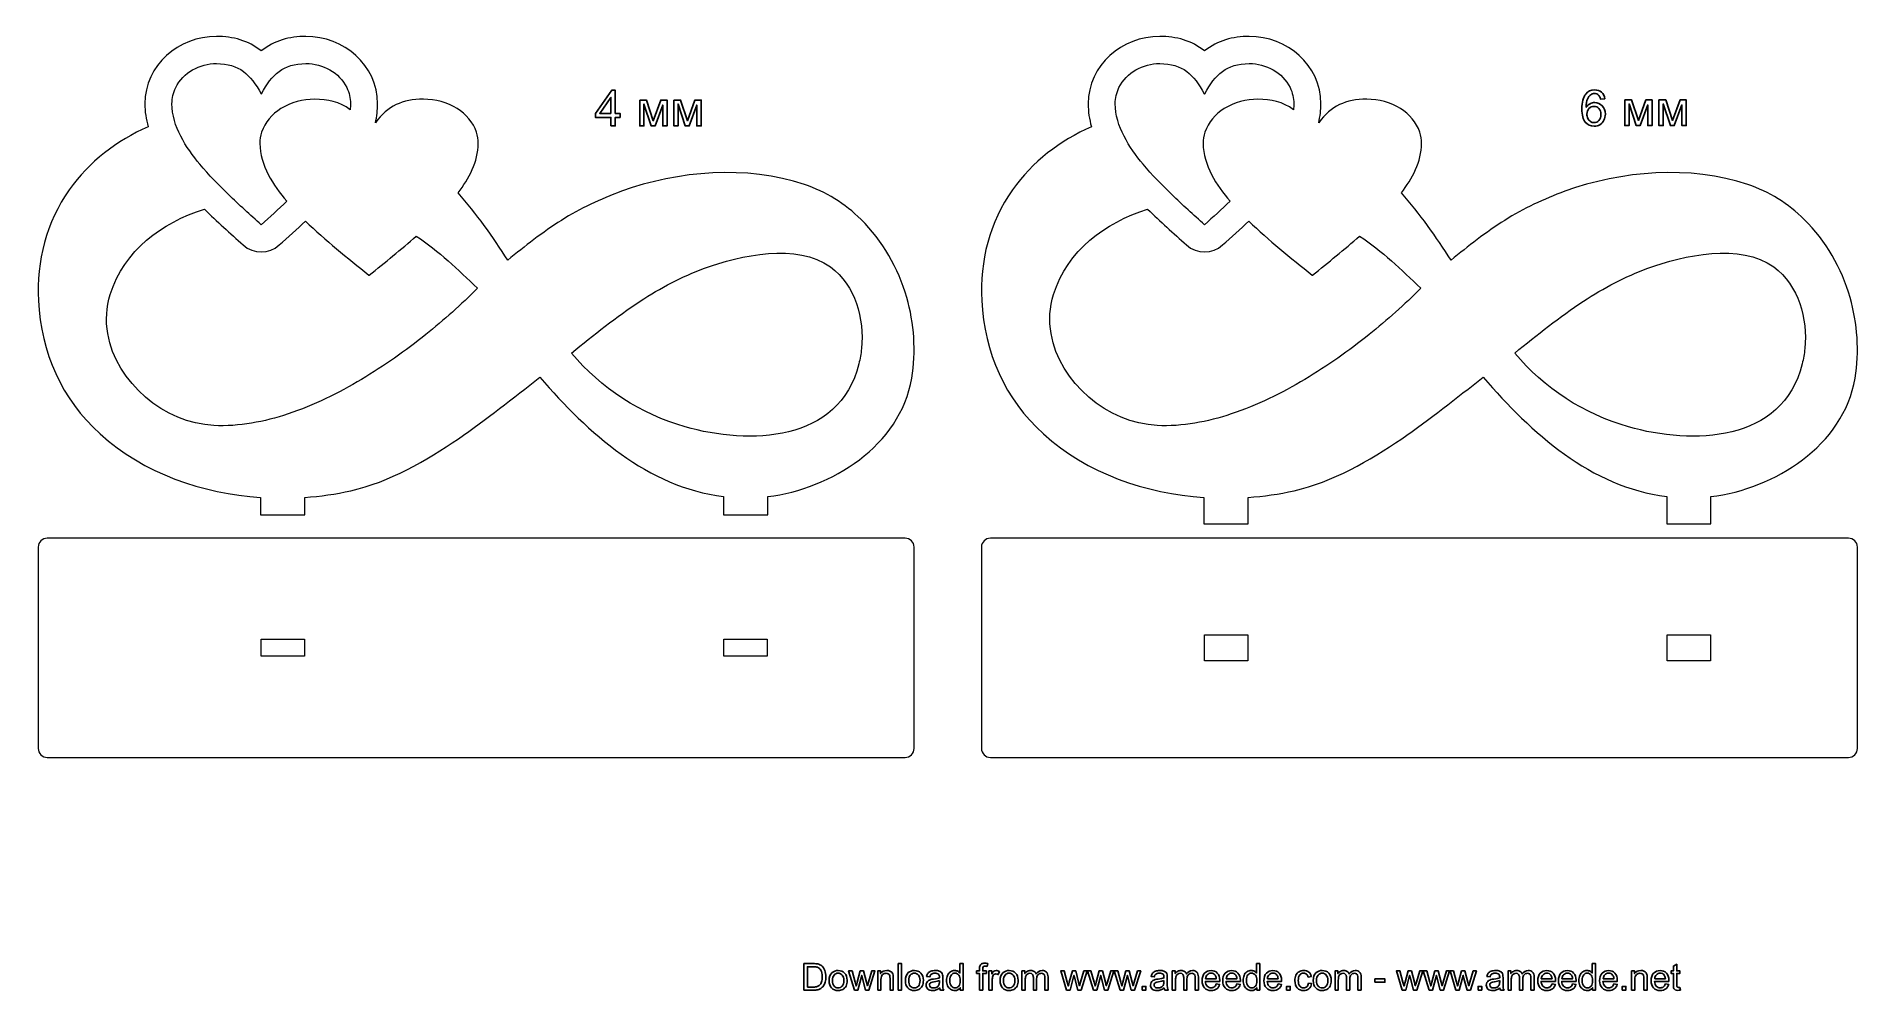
# Model space of a CAD drawing. Header units: millimetres. Extents: x -214 to 203, y -182 to 37.
import ezdxf

# ---------------------------------------------------------------- set-up
doc = ezdxf.new("R2010")
doc.units = ezdxf.units.MM
doc.header["$MEASUREMENT"] = 0
doc.layers.add('Layer 1', color=7, linetype='Continuous')

msp = doc.modelspace()

# ---------------------------------------------------------------- linework, layer by layer
at = {"layer": 'Layer 1', "lineweight": 9}
for points, knots in [([(-98.9671, -41.3913), (-105.1202, -46.1388), (-111.1523, -51.0087), (-117.5669, -55.41), (-117.5669, -55.41), (-124.9181, -60.454), (-133.3658, -65.351), (-142.1388, -67.3132), (-142.1388, -67.3132), (-145.5942, -68.0861), (-149.1123, -68.5881), (-152.6444, -68.8325), (-152.6444, -68.8325), (-152.6444, -68.8325), (-152.6444, -72.8381), (-152.6444, -72.8381), (-152.6444, -72.8381), (-152.6444, -72.8381), (-162.7444, -72.8381), (-162.7444, -72.8381), (-162.7444, -72.8381), (-162.7444, -72.8381), (-162.7444, -68.8332), (-162.7444, -68.8332), (-162.7444, -68.8332), (-175.9405, -67.9245), (-189.5235, -63.3631), (-199.4143, -54.3416), (-199.4143, -54.3416), (-208.2505, -46.2821), (-212.9168, -35.7805), (-213.509, -23.8608), (-213.509, -23.8608), (-213.9604, -14.7765), (-211.7362, -6.0038), (-206.4708, 1.4655), (-206.4708, 1.4655), (-201.9399, 7.8928), (-195.6188, 12.7001), (-188.4548, 15.8588), (-188.4548, 15.8588), (-188.933, 17.5771), (-189.2013, 19.3415), (-189.2013, 21.1266), (-189.2013, 21.1266), (-189.2013, 30.0255), (-181.4375, 36.5094), (-172.8357, 36.5094), (-172.8357, 36.5094), (-169.0326, 36.5094), (-165.5978, 35.5857), (-162.6138, 33.1867), (-162.6138, 33.1867), (-159.63, 35.5857), (-156.195, 36.5094), (-152.3921, 36.5094), (-152.3921, 36.5094), (-143.7903, 36.5094), (-136.0265, 30.0256), (-136.0265, 21.1266), (-136.0265, 21.1266), (-136.0265, 19.6682), (-136.2068, 18.2212), (-136.5346, 16.8017), (-136.5346, 16.8017), (-133.6281, 20.6484), (-130.4466, 22.1597), (-125.5303, 22.1597), (-125.5303, 22.1597), (-122.8393, 22.1597), (-120.1245, 21.4654), (-117.8396, 20.0242), (-117.8396, 20.0242), (-115.8369, 18.761), (-114.1802, 16.9177), (-113.4402, 14.6407), (-113.4402, 14.6407), (-113.1711, 13.8125), (-113.0331, 12.9515), (-113.0331, 12.0806), (-113.0331, 12.0806), (-113.0331, 7.9063), (-115.1934, 3.9978), (-117.6485, 0.755), (-117.6485, 0.755), (-113.4241, -4.0121), (-109.6866, -9.2323), (-106.3006, -14.6218), (-106.3006, -14.6218), (-102.3543, -11.4182), (-98.3507, -8.2321), (-94.0457, -5.5188), (-94.0457, -5.5188), (-89.6721, -2.7622), (-85.1513, -0.642), (-80.2956, 1.1235), (-80.2956, 1.1235), (-67.384, 5.8179), (-51.6432, 7.1102), (-38.4915, 2.6792), (-38.4915, 2.6792), (-33.618, 1.0372), (-29.2639, -1.7091), (-25.5976, -5.3057), (-25.5976, -5.3057), (-20.6222, -10.1866), (-17.0803, -16.4601), (-15.1554, -23.1391), (-15.1554, -23.1391), (-13.4371, -29.1015), (-12.9794, -35.4808), (-14.0148, -41.6082), (-14.0148, -41.6082), (-16.622, -57.0379), (-32.337, -66.835), (-46.9195, -68.6511), (-46.9195, -68.6511), (-46.9195, -68.6511), (-46.9195, -72.8381), (-46.9195, -72.8381), (-46.9195, -72.8381), (-46.9195, -72.8381), (-57.0195, -72.8381), (-57.0195, -72.8381), (-57.0195, -72.8381), (-57.0195, -72.8381), (-57.0195, -68.637), (-57.0195, -68.637), (-57.0195, -68.637), (-74.4659, -66.472), (-87.867, -54.0853), (-98.9671, -41.3913)], [0, 0, 0, 0, 0.02941176, 0.02941176, 0.02941176, 0.02941176, 0.05882353, 0.05882353, 0.05882353, 0.05882353, 0.08823529, 0.08823529, 0.08823529, 0.08823529, 0.11764706, 0.11764706, 0.11764706, 0.11764706, 0.14705882, 0.14705882, 0.14705882, 0.14705882, 0.17647059, 0.17647059, 0.17647059, 0.17647059, 0.20588235, 0.20588235, 0.20588235, 0.20588235, 0.23529412, 0.23529412, 0.23529412, 0.23529412, 0.26470588, 0.26470588, 0.26470588, 0.26470588, 0.29411765, 0.29411765, 0.29411765, 0.29411765, 0.32352941, 0.32352941, 0.32352941, 0.32352941, 0.35294118, 0.35294118, 0.35294118, 0.35294118, 0.38235294, 0.38235294, 0.38235294, 0.38235294, 0.41176471, 0.41176471, 0.41176471, 0.41176471, 0.44117647, 0.44117647, 0.44117647, 0.44117647, 0.47058824, 0.47058824, 0.47058824, 0.47058824, 0.5, 0.5, 0.5, 0.5, 0.52941176, 0.52941176, 0.52941176, 0.52941176, 0.55882353, 0.55882353, 0.55882353, 0.55882353, 0.58823529, 0.58823529, 0.58823529, 0.58823529, 0.61764706, 0.61764706, 0.61764706, 0.61764706, 0.64705882, 0.64705882, 0.64705882, 0.64705882, 0.67647059, 0.67647059, 0.67647059, 0.67647059, 0.70588235, 0.70588235, 0.70588235, 0.70588235, 0.73529412, 0.73529412, 0.73529412, 0.73529412, 0.76470588, 0.76470588, 0.76470588, 0.76470588, 0.79411765, 0.79411765, 0.79411765, 0.79411765, 0.82352941, 0.82352941, 0.82352941, 0.82352941, 0.85294118, 0.85294118, 0.85294118, 0.85294118, 0.88235294, 0.88235294, 0.88235294, 0.88235294, 0.91176471, 0.91176471, 0.91176471, 0.91176471, 0.94117647, 0.94117647, 0.94117647, 0.94117647, 1, 1, 1, 1]), ([(116.5234, -41.3913), (110.3703, -46.1388), (104.3382, -51.0087), (97.9236, -55.41), (97.9236, -55.41), (90.5724, -60.454), (82.1247, -65.351), (73.3517, -67.3132), (73.3517, -67.3132), (69.8963, -68.0861), (66.3782, -68.5881), (62.8461, -68.8325), (62.8461, -68.8325), (62.8461, -68.8325), (62.8461, -74.8381), (62.8461, -74.8381), (62.8461, -74.8381), (62.8461, -74.8381), (52.7461, -74.8381), (52.7461, -74.8381), (52.7461, -74.8381), (52.7461, -74.8381), (52.7461, -68.8332), (52.7461, -68.8332), (52.7461, -68.8332), (39.55, -67.9245), (25.967, -63.3631), (16.0762, -54.3416), (16.0762, -54.3416), (7.24, -46.2821), (2.5737, -35.7805), (1.9815, -23.8608), (1.9815, -23.8608), (1.5301, -14.7765), (3.7543, -6.0038), (9.0197, 1.4655), (9.0197, 1.4655), (13.5506, 7.8928), (19.8717, 12.7001), (27.0357, 15.8588), (27.0357, 15.8588), (26.5575, 17.5771), (26.2892, 19.3415), (26.2892, 21.1266), (26.2892, 21.1266), (26.2892, 30.0255), (34.053, 36.5094), (42.6548, 36.5094), (42.6548, 36.5094), (46.4579, 36.5094), (49.8927, 35.5857), (52.8767, 33.1867), (52.8767, 33.1867), (55.8605, 35.5857), (59.2955, 36.5094), (63.0984, 36.5094), (63.0984, 36.5094), (71.7002, 36.5094), (79.464, 30.0256), (79.464, 21.1266), (79.464, 21.1266), (79.464, 19.6682), (79.2837, 18.2212), (78.9559, 16.8017), (78.9559, 16.8017), (81.8624, 20.6484), (85.0439, 22.1597), (89.9602, 22.1597), (89.9602, 22.1597), (92.6512, 22.1597), (95.366, 21.4654), (97.6509, 20.0242), (97.6509, 20.0242), (99.6536, 18.761), (101.3103, 16.9177), (102.0503, 14.6407), (102.0503, 14.6407), (102.3194, 13.8125), (102.4574, 12.9515), (102.4574, 12.0806), (102.4574, 12.0806), (102.4574, 7.9063), (100.2971, 3.9978), (97.842, 0.755), (97.842, 0.755), (102.0664, -4.0121), (105.8039, -9.2323), (109.1899, -14.6218), (109.1899, -14.6218), (113.1362, -11.4182), (117.1398, -8.2321), (121.4448, -5.5188), (121.4448, -5.5188), (125.8184, -2.7622), (130.3392, -0.642), (135.1949, 1.1235), (135.1949, 1.1235), (148.1065, 5.8179), (163.8473, 7.1102), (176.999, 2.6792), (176.999, 2.6792), (181.8725, 1.0372), (186.2266, -1.7091), (189.8929, -5.3057), (189.8929, -5.3057), (194.8683, -10.1866), (198.4102, -16.4601), (200.3351, -23.1391), (200.3351, -23.1391), (202.0534, -29.1015), (202.5111, -35.4808), (201.4757, -41.6082), (201.4757, -41.6082), (198.8685, -57.0379), (183.1535, -66.835), (168.571, -68.6511), (168.571, -68.6511), (168.571, -68.6511), (168.571, -74.8381), (168.571, -74.8381), (168.571, -74.8381), (168.571, -74.8381), (158.471, -74.8381), (158.471, -74.8381), (158.471, -74.8381), (158.471, -74.8381), (158.471, -68.637), (158.471, -68.637), (158.471, -68.637), (141.0246, -66.472), (127.6235, -54.0853), (116.5234, -41.3913)], [0, 0, 0, 0, 0.02941176, 0.02941176, 0.02941176, 0.02941176, 0.05882353, 0.05882353, 0.05882353, 0.05882353, 0.08823529, 0.08823529, 0.08823529, 0.08823529, 0.11764706, 0.11764706, 0.11764706, 0.11764706, 0.14705882, 0.14705882, 0.14705882, 0.14705882, 0.17647059, 0.17647059, 0.17647059, 0.17647059, 0.20588235, 0.20588235, 0.20588235, 0.20588235, 0.23529412, 0.23529412, 0.23529412, 0.23529412, 0.26470588, 0.26470588, 0.26470588, 0.26470588, 0.29411765, 0.29411765, 0.29411765, 0.29411765, 0.32352941, 0.32352941, 0.32352941, 0.32352941, 0.35294118, 0.35294118, 0.35294118, 0.35294118, 0.38235294, 0.38235294, 0.38235294, 0.38235294, 0.41176471, 0.41176471, 0.41176471, 0.41176471, 0.44117647, 0.44117647, 0.44117647, 0.44117647, 0.47058824, 0.47058824, 0.47058824, 0.47058824, 0.5, 0.5, 0.5, 0.5, 0.52941176, 0.52941176, 0.52941176, 0.52941176, 0.55882353, 0.55882353, 0.55882353, 0.55882353, 0.58823529, 0.58823529, 0.58823529, 0.58823529, 0.61764706, 0.61764706, 0.61764706, 0.61764706, 0.64705882, 0.64705882, 0.64705882, 0.64705882, 0.67647059, 0.67647059, 0.67647059, 0.67647059, 0.70588235, 0.70588235, 0.70588235, 0.70588235, 0.73529412, 0.73529412, 0.73529412, 0.73529412, 0.76470588, 0.76470588, 0.76470588, 0.76470588, 0.79411765, 0.79411765, 0.79411765, 0.79411765, 0.82352941, 0.82352941, 0.82352941, 0.82352941, 0.85294118, 0.85294118, 0.85294118, 0.85294118, 0.88235294, 0.88235294, 0.88235294, 0.88235294, 0.91176471, 0.91176471, 0.91176471, 0.91176471, 0.94117647, 0.94117647, 0.94117647, 0.94117647, 1, 1, 1, 1]), ([(-156.762, -1.1653), (-159.8619, 2.4778), (-162.9228, 7.1211), (-162.9228, 12.0806), (-162.9228, 12.0806), (-162.9228, 12.9516), (-162.7847, 13.8127), (-162.5156, 14.6409), (-162.5156, 14.6409), (-161.7756, 16.9179), (-160.119, 18.7611), (-158.1163, 20.0243), (-158.1163, 20.0243), (-155.8314, 21.4655), (-153.1166, 22.1597), (-150.4257, 22.1597), (-150.4257, 22.1597), (-147.4376, 22.1597), (-144.7005, 21.5995), (-142.2944, 19.7705), (-142.2944, 19.7705), (-142.2465, 20.2209), (-142.2204, 20.6736), (-142.2204, 21.1266), (-142.2204, 21.1266), (-142.2204, 22.4081), (-142.5125, 23.6583), (-143.0719, 24.8106), (-143.0719, 24.8106), (-144.7777, 28.3244), (-148.5619, 30.3154), (-152.3921, 30.3154), (-152.3921, 30.3154), (-157.6494, 30.3154), (-160.1361, 27.8123), (-162.57, 23.4122), (-162.57, 23.4122), (-162.57, 23.4122), (-162.6138, 23.3331), (-162.6138, 23.3331), (-162.6138, 23.3331), (-162.6138, 23.3331), (-162.6576, 23.4122), (-162.6576, 23.4122), (-162.6576, 23.4122), (-165.0917, 27.8123), (-167.5783, 30.3154), (-172.8357, 30.3154), (-172.8357, 30.3154), (-176.6657, 30.3154), (-180.4499, 28.3245), (-182.1557, 24.8109), (-182.1557, 24.8109), (-182.7152, 23.6585), (-183.0073, 22.4082), (-183.0073, 21.1266), (-183.0073, 21.1266), (-183.0073, 15.9866), (-179.793, 11.1117), (-176.6303, 7.3002), (-176.6303, 7.3002), (-174.6056, 4.8603), (-172.3671, 2.5747), (-170.0858, 0.3752), (-170.0858, 0.3752), (-167.6457, -1.9772), (-165.1281, -4.2501), (-162.6138, -6.5225), (-162.6138, -6.5225), (-160.652, -4.7493), (-158.6895, -2.976), (-156.762, -1.1653)], [0, 0, 0, 0, 0.05263158, 0.05263158, 0.05263158, 0.05263158, 0.10526316, 0.10526316, 0.10526316, 0.10526316, 0.15789474, 0.15789474, 0.15789474, 0.15789474, 0.21052632, 0.21052632, 0.21052632, 0.21052632, 0.26315789, 0.26315789, 0.26315789, 0.26315789, 0.31578947, 0.31578947, 0.31578947, 0.31578947, 0.36842105, 0.36842105, 0.36842105, 0.36842105, 0.42105263, 0.42105263, 0.42105263, 0.42105263, 0.47368421, 0.47368421, 0.47368421, 0.47368421, 0.52631579, 0.52631579, 0.52631579, 0.52631579, 0.57894737, 0.57894737, 0.57894737, 0.57894737, 0.63157895, 0.63157895, 0.63157895, 0.63157895, 0.68421053, 0.68421053, 0.68421053, 0.68421053, 0.73684211, 0.73684211, 0.73684211, 0.73684211, 0.78947368, 0.78947368, 0.78947368, 0.78947368, 0.84210526, 0.84210526, 0.84210526, 0.84210526, 0.89473684, 0.89473684, 0.89473684, 0.89473684, 1, 1, 1, 1]), ([(58.7285, -1.1653), (55.6286, 2.4778), (52.5677, 7.1211), (52.5677, 12.0806), (52.5677, 12.0806), (52.5677, 12.9516), (52.7058, 13.8127), (52.9749, 14.6409), (52.9749, 14.6409), (53.7149, 16.9179), (55.3715, 18.7611), (57.3742, 20.0243), (57.3742, 20.0243), (59.6591, 21.4655), (62.3739, 22.1597), (65.0648, 22.1597), (65.0648, 22.1597), (68.0529, 22.1597), (70.79, 21.5995), (73.1961, 19.7705), (73.1961, 19.7705), (73.244, 20.2209), (73.2701, 20.6736), (73.2701, 21.1266), (73.2701, 21.1266), (73.2701, 22.4081), (72.978, 23.6583), (72.4186, 24.8106), (72.4186, 24.8106), (70.7128, 28.3244), (66.9286, 30.3154), (63.0984, 30.3154), (63.0984, 30.3154), (57.8411, 30.3154), (55.3544, 27.8123), (52.9205, 23.4122), (52.9205, 23.4122), (52.9205, 23.4122), (52.8767, 23.3331), (52.8767, 23.3331), (52.8767, 23.3331), (52.8767, 23.3331), (52.8329, 23.4122), (52.8329, 23.4122), (52.8329, 23.4122), (50.3988, 27.8123), (47.9122, 30.3154), (42.6548, 30.3154), (42.6548, 30.3154), (38.8248, 30.3154), (35.0406, 28.3245), (33.3348, 24.8109), (33.3348, 24.8109), (32.7753, 23.6585), (32.4832, 22.4082), (32.4832, 21.1266), (32.4832, 21.1266), (32.4832, 15.9866), (35.6975, 11.1117), (38.8602, 7.3002), (38.8602, 7.3002), (40.8849, 4.8603), (43.1234, 2.5747), (45.4047, 0.3752), (45.4047, 0.3752), (47.8448, -1.9772), (50.3624, -4.2501), (52.8767, -6.5225), (52.8767, -6.5225), (54.8385, -4.7493), (56.801, -2.976), (58.7285, -1.1653)], [0, 0, 0, 0, 0.05263158, 0.05263158, 0.05263158, 0.05263158, 0.10526316, 0.10526316, 0.10526316, 0.10526316, 0.15789474, 0.15789474, 0.15789474, 0.15789474, 0.21052632, 0.21052632, 0.21052632, 0.21052632, 0.26315789, 0.26315789, 0.26315789, 0.26315789, 0.31578947, 0.31578947, 0.31578947, 0.31578947, 0.36842105, 0.36842105, 0.36842105, 0.36842105, 0.42105263, 0.42105263, 0.42105263, 0.42105263, 0.47368421, 0.47368421, 0.47368421, 0.47368421, 0.52631579, 0.52631579, 0.52631579, 0.52631579, 0.57894737, 0.57894737, 0.57894737, 0.57894737, 0.63157895, 0.63157895, 0.63157895, 0.63157895, 0.68421053, 0.68421053, 0.68421053, 0.68421053, 0.73684211, 0.73684211, 0.73684211, 0.73684211, 0.78947368, 0.78947368, 0.78947368, 0.78947368, 0.84210526, 0.84210526, 0.84210526, 0.84210526, 0.89473684, 0.89473684, 0.89473684, 0.89473684, 1, 1, 1, 1]), ([(-127.181, -9.1082), (-130.6741, -12.1951), (-134.317, -15.1206), (-137.9465, -18.0448), (-137.9465, -18.0448), (-137.9465, -18.0448), (-137.9779, -18.0701), (-137.9779, -18.0701), (-137.9779, -18.0701), (-137.9779, -18.0701), (-138.0093, -18.0448), (-138.0093, -18.0448), (-138.0093, -18.0448), (-142.9258, -14.0837), (-147.9452, -10.0859), (-152.4811, -5.6902), (-152.4811, -5.6902), (-154.4614, -7.5368), (-156.4855, -9.3326), (-158.4941, -11.148), (-158.4941, -11.148), (-160.8432, -13.2712), (-164.3845, -13.2712), (-166.7336, -11.148), (-166.7336, -11.148), (-169.7231, -8.4461), (-172.7341, -5.7864), (-175.6037, -2.9542), (-175.6037, -2.9542), (-185.4222, -6.1025), (-193.8876, -12.2925), (-197.0877, -22.4714), (-197.0877, -22.4714), (-198.0007, -25.3754), (-198.1868, -28.4041), (-197.6785, -31.4029), (-197.6785, -31.4029), (-195.7799, -42.6032), (-184.662, -51.8702), (-173.4214, -52.409), (-173.4214, -52.409), (-167.6929, -52.6835), (-161.9147, -51.5522), (-156.4968, -49.7518), (-156.4968, -49.7518), (-150.6324, -47.8029), (-144.9834, -45.0157), (-139.6819, -41.8554), (-139.6819, -41.8554), (-134.553, -38.7979), (-129.6419, -35.325), (-124.9833, -31.5921), (-124.9833, -31.5921), (-120.8801, -28.3043), (-116.9184, -24.7772), (-113.219, -21.0392), (-113.219, -21.0392), (-117.6136, -16.8092), (-122.0842, -12.4932), (-127.181, -9.1082)], [0, 0, 0, 0, 0.0625, 0.0625, 0.0625, 0.0625, 0.125, 0.125, 0.125, 0.125, 0.1875, 0.1875, 0.1875, 0.1875, 0.25, 0.25, 0.25, 0.25, 0.3125, 0.3125, 0.3125, 0.3125, 0.375, 0.375, 0.375, 0.375, 0.4375, 0.4375, 0.4375, 0.4375, 0.5, 0.5, 0.5, 0.5, 0.5625, 0.5625, 0.5625, 0.5625, 0.625, 0.625, 0.625, 0.625, 0.6875, 0.6875, 0.6875, 0.6875, 0.75, 0.75, 0.75, 0.75, 0.8125, 0.8125, 0.8125, 0.8125, 0.875, 0.875, 0.875, 0.875, 1, 1, 1, 1]), ([(88.3095, -9.1082), (84.8164, -12.1951), (81.1735, -15.1206), (77.544, -18.0448), (77.544, -18.0448), (77.544, -18.0448), (77.5126, -18.0701), (77.5126, -18.0701), (77.5126, -18.0701), (77.5126, -18.0701), (77.4812, -18.0448), (77.4812, -18.0448), (77.4812, -18.0448), (72.5647, -14.0837), (67.5453, -10.0859), (63.0094, -5.6902), (63.0094, -5.6902), (61.0291, -7.5368), (59.005, -9.3326), (56.9964, -11.148), (56.9964, -11.148), (54.6473, -13.2712), (51.106, -13.2712), (48.7569, -11.148), (48.7569, -11.148), (45.7674, -8.4461), (42.7564, -5.7864), (39.8868, -2.9542), (39.8868, -2.9542), (30.0683, -6.1025), (21.6029, -12.2925), (18.4028, -22.4714), (18.4028, -22.4714), (17.4898, -25.3754), (17.3037, -28.4041), (17.812, -31.4029), (17.812, -31.4029), (19.7106, -42.6032), (30.8285, -51.8702), (42.0691, -52.409), (42.0691, -52.409), (47.7976, -52.6835), (53.5758, -51.5522), (58.9937, -49.7518), (58.9937, -49.7518), (64.8581, -47.8029), (70.5071, -45.0157), (75.8086, -41.8554), (75.8086, -41.8554), (80.9375, -38.7979), (85.8486, -35.325), (90.5072, -31.5921), (90.5072, -31.5921), (94.6104, -28.3043), (98.5721, -24.7772), (102.2715, -21.0392), (102.2715, -21.0392), (97.8769, -16.8092), (93.4063, -12.4932), (88.3095, -9.1082)], [0, 0, 0, 0, 0.0625, 0.0625, 0.0625, 0.0625, 0.125, 0.125, 0.125, 0.125, 0.1875, 0.1875, 0.1875, 0.1875, 0.25, 0.25, 0.25, 0.25, 0.3125, 0.3125, 0.3125, 0.3125, 0.375, 0.375, 0.375, 0.375, 0.4375, 0.4375, 0.4375, 0.4375, 0.5, 0.5, 0.5, 0.5, 0.5625, 0.5625, 0.5625, 0.5625, 0.625, 0.625, 0.625, 0.625, 0.6875, 0.6875, 0.6875, 0.6875, 0.75, 0.75, 0.75, 0.75, 0.8125, 0.8125, 0.8125, 0.8125, 0.875, 0.875, 0.875, 0.875, 1, 1, 1, 1]), ([(-91.7298, -35.8334), (-85.0808, -43.8856), (-75.8331, -49.8527), (-65.7954, -52.7029), (-65.7954, -52.7029), (-51.229, -56.8391), (-30.498, -56.3528), (-26.0844, -38.3164), (-26.0844, -38.3164), (-25.8034, -37.1684), (-25.6045, -35.9999), (-25.4868, -34.8239), (-25.4868, -34.8239), (-24.8055, -28.0178), (-26.854, -20.3744), (-32.5812, -16.1743), (-32.5812, -16.1743), (-40.1312, -10.6374), (-53.2314, -13.4642), (-61.3311, -16.4702), (-61.3311, -16.4702), (-66.5595, -18.4105), (-71.3887, -20.9372), (-76.0505, -23.9877), (-76.0505, -23.9877), (-81.5287, -27.5724), (-86.6306, -31.7373), (-91.7298, -35.8334)], [0, 0, 0, 0, 0.125, 0.125, 0.125, 0.125, 0.25, 0.25, 0.25, 0.25, 0.375, 0.375, 0.375, 0.375, 0.5, 0.5, 0.5, 0.5, 0.625, 0.625, 0.625, 0.625, 0.75, 0.75, 0.75, 0.75, 1, 1, 1, 1]), ([(123.7607, -35.8334), (130.4097, -43.8856), (139.6574, -49.8527), (149.6951, -52.7029), (149.6951, -52.7029), (164.2615, -56.8391), (184.9925, -56.3528), (189.4061, -38.3164), (189.4061, -38.3164), (189.6871, -37.1684), (189.886, -35.9999), (190.0037, -34.8239), (190.0037, -34.8239), (190.685, -28.0178), (188.6365, -20.3744), (182.9093, -16.1743), (182.9093, -16.1743), (175.3593, -10.6374), (162.2591, -13.4642), (154.1594, -16.4702), (154.1594, -16.4702), (148.931, -18.4105), (144.1018, -20.9372), (139.44, -23.9877), (139.44, -23.9877), (133.9618, -27.5724), (128.8599, -31.7373), (123.7607, -35.8334)], [0, 0, 0, 0, 0.125, 0.125, 0.125, 0.125, 0.25, 0.25, 0.25, 0.25, 0.375, 0.375, 0.375, 0.375, 0.5, 0.5, 0.5, 0.5, 0.625, 0.625, 0.625, 0.625, 0.75, 0.75, 0.75, 0.75, 1, 1, 1, 1]), ([(-211.5165, -78.1451), (-211.5165, -78.1451), (-15.5163, -78.1451), (-15.5163, -78.1451), (-15.5163, -78.1451), (-14.3887, -78.1451), (-13.4664, -79.0675), (-13.4664, -80.1951), (-13.4664, -80.1951), (-13.4664, -80.1951), (-13.4664, -126.1952), (-13.4664, -126.1952), (-13.4664, -126.1952), (-13.4664, -127.3228), (-14.3886, -128.2453), (-15.5163, -128.2453), (-15.5163, -128.2453), (-15.5163, -128.2453), (-211.5165, -128.2453), (-211.5165, -128.2453), (-211.5165, -128.2453), (-212.6442, -128.2453), (-213.5664, -127.3228), (-213.5664, -126.1952), (-213.5664, -126.1952), (-213.5664, -126.1952), (-213.5664, -80.1951), (-213.5664, -80.1951), (-213.5664, -80.1951), (-213.5664, -79.0675), (-212.6441, -78.1451), (-211.5165, -78.1451)], [0, 0, 0, 0, 0.11111111, 0.11111111, 0.11111111, 0.11111111, 0.22222222, 0.22222222, 0.22222222, 0.22222222, 0.33333333, 0.33333333, 0.33333333, 0.33333333, 0.44444444, 0.44444444, 0.44444444, 0.44444444, 0.55555556, 0.55555556, 0.55555556, 0.55555556, 0.66666667, 0.66666667, 0.66666667, 0.66666667, 0.77777778, 0.77777778, 0.77777778, 0.77777778, 1, 1, 1, 1]), ([(3.974, -78.1451), (3.974, -78.1451), (199.9742, -78.1451), (199.9742, -78.1451), (199.9742, -78.1451), (201.1018, -78.1451), (202.0241, -79.0675), (202.0241, -80.1951), (202.0241, -80.1951), (202.0241, -80.1951), (202.0241, -126.1952), (202.0241, -126.1952), (202.0241, -126.1952), (202.0241, -127.3228), (201.1019, -128.2453), (199.9742, -128.2453), (199.9742, -128.2453), (199.9742, -128.2453), (3.974, -128.2453), (3.974, -128.2453), (3.974, -128.2453), (2.8463, -128.2453), (1.9241, -127.3228), (1.9241, -126.1952), (1.9241, -126.1952), (1.9241, -126.1952), (1.9241, -80.1951), (1.9241, -80.1951), (1.9241, -80.1951), (1.9241, -79.0675), (2.8464, -78.1451), (3.974, -78.1451)], [0, 0, 0, 0, 0.11111111, 0.11111111, 0.11111111, 0.11111111, 0.22222222, 0.22222222, 0.22222222, 0.22222222, 0.33333333, 0.33333333, 0.33333333, 0.33333333, 0.44444444, 0.44444444, 0.44444444, 0.44444444, 0.55555556, 0.55555556, 0.55555556, 0.55555556, 0.66666667, 0.66666667, 0.66666667, 0.66666667, 0.77777778, 0.77777778, 0.77777778, 0.77777778, 1, 1, 1, 1]), ([(-162.6444, -101.2452), (-162.6444, -101.2452), (-162.6444, -105.1452), (-162.6444, -105.1452), (-162.6444, -105.1452), (-162.6444, -105.1452), (-152.7444, -105.1452), (-152.7444, -105.1452), (-152.7444, -105.1452), (-152.7444, -105.1452), (-152.7444, -101.2452), (-152.7444, -101.2452), (-152.7444, -101.2452), (-152.7444, -101.2452), (-162.6444, -101.2452), (-162.6444, -101.2452)], [0, 0, 0, 0, 0.2, 0.2, 0.2, 0.2, 0.4, 0.4, 0.4, 0.4, 0.6, 0.6, 0.6, 0.6, 1, 1, 1, 1]), ([(-56.9195, -101.2452), (-56.9195, -101.2452), (-56.9195, -105.1452), (-56.9195, -105.1452), (-56.9195, -105.1452), (-56.9195, -105.1452), (-47.0195, -105.1452), (-47.0195, -105.1452), (-47.0195, -105.1452), (-47.0195, -105.1452), (-47.0195, -101.2452), (-47.0195, -101.2452), (-47.0195, -101.2452), (-47.0195, -101.2452), (-56.9195, -101.2452), (-56.9195, -101.2452)], [0, 0, 0, 0, 0.2, 0.2, 0.2, 0.2, 0.4, 0.4, 0.4, 0.4, 0.6, 0.6, 0.6, 0.6, 1, 1, 1, 1]), ([(52.8461, -100.2452), (52.8461, -100.2452), (52.8461, -106.1452), (52.8461, -106.1452), (52.8461, -106.1452), (52.8461, -106.1452), (62.7461, -106.1452), (62.7461, -106.1452), (62.7461, -106.1452), (62.7461, -106.1452), (62.7461, -100.2452), (62.7461, -100.2452), (62.7461, -100.2452), (62.7461, -100.2452), (52.8461, -100.2452), (52.8461, -100.2452)], [0, 0, 0, 0, 0.2, 0.2, 0.2, 0.2, 0.4, 0.4, 0.4, 0.4, 0.6, 0.6, 0.6, 0.6, 1, 1, 1, 1]), ([(158.571, -100.2452), (158.571, -100.2452), (158.571, -106.1452), (158.571, -106.1452), (158.571, -106.1452), (158.571, -106.1452), (168.471, -106.1452), (168.471, -106.1452), (168.471, -106.1452), (168.471, -106.1452), (168.471, -100.2452), (168.471, -100.2452), (168.471, -100.2452), (168.471, -100.2452), (158.571, -100.2452), (158.571, -100.2452)], [0, 0, 0, 0, 0.2, 0.2, 0.2, 0.2, 0.4, 0.4, 0.4, 0.4, 0.6, 0.6, 0.6, 0.6, 1, 1, 1, 1])]:
    msp.add_open_spline(points, degree=3, knots=knots, dxfattribs=at)
at = {"layer": 'Layer 1', "color": 1}
for points, knots in [([(-82.7274, 16.0781), (-82.7274, 16.0781), (-82.7274, 18.0179), (-82.7274, 18.0179), (-82.7274, 18.0179), (-82.7274, 18.0179), (-86.2553, 18.0179), (-86.2553, 18.0179), (-86.2553, 18.0179), (-86.2553, 18.0179), (-86.2553, 18.9367), (-86.2553, 18.9367), (-86.2553, 18.9367), (-86.2553, 18.9367), (-82.5458, 24.2003), (-82.5458, 24.2003), (-82.5458, 24.2003), (-82.5458, 24.2003), (-81.7291, 24.2003), (-81.7291, 24.2003), (-81.7291, 24.2003), (-81.7291, 24.2003), (-81.7291, 18.9367), (-81.7291, 18.9367), (-81.7291, 18.9367), (-81.7291, 18.9367), (-80.6287, 18.9367), (-80.6287, 18.9367), (-80.6287, 18.9367), (-80.6287, 18.9367), (-80.6287, 18.0179), (-80.6287, 18.0179), (-80.6287, 18.0179), (-80.6287, 18.0179), (-81.7291, 18.0179), (-81.7291, 18.0179), (-81.7291, 18.0179), (-81.7291, 18.0179), (-81.7291, 16.0781), (-81.7291, 16.0781), (-81.7291, 16.0781), (-81.7291, 16.0781), (-82.7274, 16.0781), (-82.7274, 16.0781)], [0, 0, 0, 0, 0.08333333, 0.08333333, 0.08333333, 0.08333333, 0.16666667, 0.16666667, 0.16666667, 0.16666667, 0.25, 0.25, 0.25, 0.25, 0.33333333, 0.33333333, 0.33333333, 0.33333333, 0.41666667, 0.41666667, 0.41666667, 0.41666667, 0.5, 0.5, 0.5, 0.5, 0.58333333, 0.58333333, 0.58333333, 0.58333333, 0.66666667, 0.66666667, 0.66666667, 0.66666667, 0.75, 0.75, 0.75, 0.75, 0.83333333, 0.83333333, 0.83333333, 0.83333333, 1, 1, 1, 1]), ([(-82.7274, 18.9367), (-82.7274, 18.9367), (-82.7274, 22.5913), (-82.7274, 22.5913), (-82.7274, 22.5913), (-82.7274, 22.5913), (-85.274, 18.9367), (-85.274, 18.9367), (-85.274, 18.9367), (-85.274, 18.9367), (-82.7274, 18.9367), (-82.7274, 18.9367)], [0, 0, 0, 0, 0.25, 0.25, 0.25, 0.25, 0.5, 0.5, 0.5, 0.5, 1, 1, 1, 1]), ([(-76.148, 21.9655), (-76.148, 21.9655), (-74.6128, 21.9655), (-74.6128, 21.9655), (-74.6128, 21.9655), (-74.6128, 21.9655), (-73.0568, 17.254), (-73.0568, 17.254), (-73.0568, 17.254), (-73.0568, 17.254), (-71.3344, 21.9655), (-71.3344, 21.9655), (-71.3344, 21.9655), (-71.3344, 21.9655), (-69.9089, 21.9655), (-69.9089, 21.9655), (-69.9089, 21.9655), (-69.9089, 21.9655), (-69.9089, 16.0781), (-69.9089, 16.0781), (-69.9089, 16.0781), (-69.9089, 16.0781), (-70.9072, 16.0781), (-70.9072, 16.0781), (-70.9072, 16.0781), (-70.9072, 16.0781), (-70.9072, 20.8179), (-70.9072, 20.8179), (-70.9072, 20.8179), (-70.9072, 20.8179), (-72.6409, 16.0781), (-72.6409, 16.0781), (-72.6409, 16.0781), (-72.6409, 16.0781), (-73.5332, 16.0781), (-73.5332, 16.0781), (-73.5332, 16.0781), (-73.5332, 16.0781), (-75.1725, 21.0448), (-75.1725, 21.0448), (-75.1725, 21.0448), (-75.1725, 21.0448), (-75.1725, 16.0781), (-75.1725, 16.0781), (-75.1725, 16.0781), (-75.1725, 16.0781), (-76.148, 16.0781), (-76.148, 16.0781), (-76.148, 16.0781), (-76.148, 16.0781), (-76.148, 21.9655), (-76.148, 21.9655)], [0, 0, 0, 0, 0.07142857, 0.07142857, 0.07142857, 0.07142857, 0.14285714, 0.14285714, 0.14285714, 0.14285714, 0.21428571, 0.21428571, 0.21428571, 0.21428571, 0.28571429, 0.28571429, 0.28571429, 0.28571429, 0.35714286, 0.35714286, 0.35714286, 0.35714286, 0.42857143, 0.42857143, 0.42857143, 0.42857143, 0.5, 0.5, 0.5, 0.5, 0.57142857, 0.57142857, 0.57142857, 0.57142857, 0.64285714, 0.64285714, 0.64285714, 0.64285714, 0.71428571, 0.71428571, 0.71428571, 0.71428571, 0.78571429, 0.78571429, 0.78571429, 0.78571429, 0.85714286, 0.85714286, 0.85714286, 0.85714286, 1, 1, 1, 1]), ([(-68.349, 21.9655), (-68.349, 21.9655), (-66.8139, 21.9655), (-66.8139, 21.9655), (-66.8139, 21.9655), (-66.8139, 21.9655), (-65.2578, 17.254), (-65.2578, 17.254), (-65.2578, 17.254), (-65.2578, 17.254), (-63.5355, 21.9655), (-63.5355, 21.9655), (-63.5355, 21.9655), (-63.5355, 21.9655), (-62.1099, 21.9655), (-62.1099, 21.9655), (-62.1099, 21.9655), (-62.1099, 21.9655), (-62.1099, 16.0781), (-62.1099, 16.0781), (-62.1099, 16.0781), (-62.1099, 16.0781), (-63.1082, 16.0781), (-63.1082, 16.0781), (-63.1082, 16.0781), (-63.1082, 16.0781), (-63.1082, 20.8179), (-63.1082, 20.8179), (-63.1082, 20.8179), (-63.1082, 20.8179), (-64.8419, 16.0781), (-64.8419, 16.0781), (-64.8419, 16.0781), (-64.8419, 16.0781), (-65.7343, 16.0781), (-65.7343, 16.0781), (-65.7343, 16.0781), (-65.7343, 16.0781), (-67.3735, 21.0448), (-67.3735, 21.0448), (-67.3735, 21.0448), (-67.3735, 21.0448), (-67.3735, 16.0781), (-67.3735, 16.0781), (-67.3735, 16.0781), (-67.3735, 16.0781), (-68.349, 16.0781), (-68.349, 16.0781), (-68.349, 16.0781), (-68.349, 16.0781), (-68.349, 21.9655), (-68.349, 21.9655)], [0, 0, 0, 0, 0.07142857, 0.07142857, 0.07142857, 0.07142857, 0.14285714, 0.14285714, 0.14285714, 0.14285714, 0.21428571, 0.21428571, 0.21428571, 0.21428571, 0.28571429, 0.28571429, 0.28571429, 0.28571429, 0.35714286, 0.35714286, 0.35714286, 0.35714286, 0.42857143, 0.42857143, 0.42857143, 0.42857143, 0.5, 0.5, 0.5, 0.5, 0.57142857, 0.57142857, 0.57142857, 0.57142857, 0.64285714, 0.64285714, 0.64285714, 0.64285714, 0.71428571, 0.71428571, 0.71428571, 0.71428571, 0.78571429, 0.78571429, 0.78571429, 0.78571429, 0.85714286, 0.85714286, 0.85714286, 0.85714286, 1, 1, 1, 1]), ([(144.3063, 22.2662), (144.3063, 22.2662), (143.3194, 22.1867), (143.3194, 22.1867), (143.3194, 22.1867), (143.2306, 22.5781), (143.1038, 22.8636), (142.9393, 23.0412), (142.9393, 23.0412), (142.6691, 23.3268), (142.3344, 23.4686), (141.9374, 23.4686), (141.9374, 23.4686), (141.6179, 23.4686), (141.3342, 23.3797), (141.0904, 23.202), (141.0904, 23.202), (140.7764, 22.9732), (140.5307, 22.6405), (140.3473, 22.2018), (140.3473, 22.2018), (140.1658, 21.7613), (140.0713, 21.1355), (140.0637, 20.3245), (140.0637, 20.3245), (140.3038, 20.6893), (140.5988, 20.9616), (140.9466, 21.1374), (140.9466, 21.1374), (141.2946, 21.3152), (141.6575, 21.404), (142.0395, 21.404), (142.0395, 21.404), (142.705, 21.404), (143.2721, 21.1583), (143.7411, 20.6686), (143.7411, 20.6686), (144.208, 20.1789), (144.4424, 19.5474), (144.4424, 18.7703), (144.4424, 18.7703), (144.4424, 18.2598), (144.3327, 17.7872), (144.1134, 17.3486), (144.1134, 17.3486), (143.8922, 16.91), (143.5917, 16.5753), (143.2059, 16.3428), (143.2059, 16.3428), (142.8222, 16.1102), (142.3854, 15.993), (141.8976, 15.993), (141.8976, 15.993), (141.0676, 15.993), (140.3888, 16.2993), (139.8634, 16.91), (139.8634, 16.91), (139.3396, 17.5207), (139.0768, 18.5283), (139.0768, 19.9313), (139.0768, 19.9313), (139.0768, 21.5005), (139.3679, 22.6424), (139.9484, 23.3552), (139.9484, 23.3552), (140.455, 23.9752), (141.1377, 24.2854), (141.9978, 24.2854), (141.9978, 24.2854), (142.6369, 24.2854), (143.1625, 24.1057), (143.5709, 23.7484), (143.5709, 23.7484), (143.9793, 23.3911), (144.225, 22.8976), (144.3063, 22.2662)], [0, 0, 0, 0, 0.05, 0.05, 0.05, 0.05, 0.1, 0.1, 0.1, 0.1, 0.15, 0.15, 0.15, 0.15, 0.2, 0.2, 0.2, 0.2, 0.25, 0.25, 0.25, 0.25, 0.3, 0.3, 0.3, 0.3, 0.35, 0.35, 0.35, 0.35, 0.4, 0.4, 0.4, 0.4, 0.45, 0.45, 0.45, 0.45, 0.5, 0.5, 0.5, 0.5, 0.55, 0.55, 0.55, 0.55, 0.6, 0.6, 0.6, 0.6, 0.65, 0.65, 0.65, 0.65, 0.7, 0.7, 0.7, 0.7, 0.75, 0.75, 0.75, 0.75, 0.8, 0.8, 0.8, 0.8, 0.85, 0.85, 0.85, 0.85, 0.9, 0.9, 0.9, 0.9, 1, 1, 1, 1]), ([(148.8892, 22.0165), (148.8892, 22.0165), (150.4243, 22.0165), (150.4243, 22.0165), (150.4243, 22.0165), (150.4243, 22.0165), (151.9804, 17.3051), (151.9804, 17.3051), (151.9804, 17.3051), (151.9804, 17.3051), (153.7027, 22.0165), (153.7027, 22.0165), (153.7027, 22.0165), (153.7027, 22.0165), (155.1283, 22.0165), (155.1283, 22.0165), (155.1283, 22.0165), (155.1283, 22.0165), (155.1283, 16.1291), (155.1283, 16.1291), (155.1283, 16.1291), (155.1283, 16.1291), (154.13, 16.1291), (154.13, 16.1291), (154.13, 16.1291), (154.13, 16.1291), (154.13, 20.869), (154.13, 20.869), (154.13, 20.869), (154.13, 20.869), (152.3963, 16.1291), (152.3963, 16.1291), (152.3963, 16.1291), (152.3963, 16.1291), (151.5039, 16.1291), (151.5039, 16.1291), (151.5039, 16.1291), (151.5039, 16.1291), (149.8647, 21.0958), (149.8647, 21.0958), (149.8647, 21.0958), (149.8647, 21.0958), (149.8647, 16.1291), (149.8647, 16.1291), (149.8647, 16.1291), (149.8647, 16.1291), (148.8892, 16.1291), (148.8892, 16.1291), (148.8892, 16.1291), (148.8892, 16.1291), (148.8892, 22.0165), (148.8892, 22.0165)], [0, 0, 0, 0, 0.07142857, 0.07142857, 0.07142857, 0.07142857, 0.14285714, 0.14285714, 0.14285714, 0.14285714, 0.21428571, 0.21428571, 0.21428571, 0.21428571, 0.28571429, 0.28571429, 0.28571429, 0.28571429, 0.35714286, 0.35714286, 0.35714286, 0.35714286, 0.42857143, 0.42857143, 0.42857143, 0.42857143, 0.5, 0.5, 0.5, 0.5, 0.57142857, 0.57142857, 0.57142857, 0.57142857, 0.64285714, 0.64285714, 0.64285714, 0.64285714, 0.71428571, 0.71428571, 0.71428571, 0.71428571, 0.78571429, 0.78571429, 0.78571429, 0.78571429, 0.85714286, 0.85714286, 0.85714286, 0.85714286, 1, 1, 1, 1]), ([(156.6881, 22.0165), (156.6881, 22.0165), (158.2232, 22.0165), (158.2232, 22.0165), (158.2232, 22.0165), (158.2232, 22.0165), (159.7793, 17.3051), (159.7793, 17.3051), (159.7793, 17.3051), (159.7793, 17.3051), (161.5016, 22.0165), (161.5016, 22.0165), (161.5016, 22.0165), (161.5016, 22.0165), (162.9272, 22.0165), (162.9272, 22.0165), (162.9272, 22.0165), (162.9272, 22.0165), (162.9272, 16.1291), (162.9272, 16.1291), (162.9272, 16.1291), (162.9272, 16.1291), (161.9289, 16.1291), (161.9289, 16.1291), (161.9289, 16.1291), (161.9289, 16.1291), (161.9289, 20.869), (161.9289, 20.869), (161.9289, 20.869), (161.9289, 20.869), (160.1952, 16.1291), (160.1952, 16.1291), (160.1952, 16.1291), (160.1952, 16.1291), (159.3029, 16.1291), (159.3029, 16.1291), (159.3029, 16.1291), (159.3029, 16.1291), (157.6636, 21.0958), (157.6636, 21.0958), (157.6636, 21.0958), (157.6636, 21.0958), (157.6636, 16.1291), (157.6636, 16.1291), (157.6636, 16.1291), (157.6636, 16.1291), (156.6881, 16.1291), (156.6881, 16.1291), (156.6881, 16.1291), (156.6881, 16.1291), (156.6881, 22.0165), (156.6881, 22.0165)], [0, 0, 0, 0, 0.07142857, 0.07142857, 0.07142857, 0.07142857, 0.14285714, 0.14285714, 0.14285714, 0.14285714, 0.21428571, 0.21428571, 0.21428571, 0.21428571, 0.28571429, 0.28571429, 0.28571429, 0.28571429, 0.35714286, 0.35714286, 0.35714286, 0.35714286, 0.42857143, 0.42857143, 0.42857143, 0.42857143, 0.5, 0.5, 0.5, 0.5, 0.57142857, 0.57142857, 0.57142857, 0.57142857, 0.64285714, 0.64285714, 0.64285714, 0.64285714, 0.71428571, 0.71428571, 0.71428571, 0.71428571, 0.78571429, 0.78571429, 0.78571429, 0.78571429, 0.85714286, 0.85714286, 0.85714286, 0.85714286, 1, 1, 1, 1]), ([(140.2226, 18.7609), (140.2226, 18.4169), (140.2963, 18.0878), (140.4419, 17.774), (140.4419, 17.774), (140.5874, 17.4601), (140.7916, 17.2219), (141.0506, 17.0575), (141.0506, 17.0575), (141.3116, 16.893), (141.5876, 16.8098), (141.8806, 16.8098), (141.8806, 16.8098), (142.306, 16.8098), (142.6691, 16.9799), (142.9696, 17.3202), (142.9696, 17.3202), (143.2702, 17.6605), (143.4215, 18.1218), (143.4215, 18.7061), (143.4215, 18.7061), (143.4215, 19.2677), (143.2721, 19.7101), (142.9754, 20.0334), (142.9754, 20.0334), (142.6784, 20.3567), (142.3004, 20.5192), (141.8409, 20.5192), (141.8409, 20.5192), (141.3909, 20.5192), (141.0072, 20.3567), (140.6932, 20.0334), (140.6932, 20.0334), (140.3795, 19.7101), (140.2226, 19.2865), (140.2226, 18.7609)], [0, 0, 0, 0, 0.1, 0.1, 0.1, 0.1, 0.2, 0.2, 0.2, 0.2, 0.3, 0.3, 0.3, 0.3, 0.4, 0.4, 0.4, 0.4, 0.5, 0.5, 0.5, 0.5, 0.6, 0.6, 0.6, 0.6, 0.7, 0.7, 0.7, 0.7, 0.8, 0.8, 0.8, 0.8, 1, 1, 1, 1])]:
    msp.add_open_spline(points, degree=3, knots=knots, dxfattribs=at)
at = {"layer": 'Layer 1', "color": 250}
for points, knots in [([(-38.6267, -181.4374), (-38.6267, -181.4374), (-38.6267, -175.3752), (-38.6267, -175.3752), (-38.6267, -175.3752), (-38.6267, -175.3752), (-36.5382, -175.3752), (-36.5382, -175.3752), (-36.5382, -175.3752), (-36.0669, -175.3752), (-35.7071, -175.4035), (-35.4587, -175.4613), (-35.4587, -175.4613), (-35.1116, -175.5418), (-34.8152, -175.6871), (-34.5697, -175.8959), (-34.5697, -175.8959), (-34.2494, -176.1669), (-34.0109, -176.5112), (-33.8529, -176.9317), (-33.8529, -176.9317), (-33.6934, -177.3522), (-33.6144, -177.8334), (-33.6144, -178.3739), (-33.6144, -178.3739), (-33.6144, -178.8339), (-33.668, -179.2417), (-33.7752, -179.5973), (-33.7752, -179.5973), (-33.8825, -179.9529), (-34.0208, -180.2478), (-34.1887, -180.4807), (-34.1887, -180.4807), (-34.358, -180.7135), (-34.5415, -180.8969), (-34.7419, -181.0296), (-34.7419, -181.0296), (-34.9408, -181.1636), (-35.1821, -181.2652), (-35.4644, -181.3344), (-35.4644, -181.3344), (-35.748, -181.4035), (-36.0725, -181.4374), (-36.4394, -181.4374), (-36.4394, -181.4374), (-36.4394, -181.4374), (-38.6267, -181.4374), (-38.6267, -181.4374)], [0, 0, 0, 0, 0.07692308, 0.07692308, 0.07692308, 0.07692308, 0.15384615, 0.15384615, 0.15384615, 0.15384615, 0.23076923, 0.23076923, 0.23076923, 0.23076923, 0.30769231, 0.30769231, 0.30769231, 0.30769231, 0.38461538, 0.38461538, 0.38461538, 0.38461538, 0.46153846, 0.46153846, 0.46153846, 0.46153846, 0.53846154, 0.53846154, 0.53846154, 0.53846154, 0.61538462, 0.61538462, 0.61538462, 0.61538462, 0.69230769, 0.69230769, 0.69230769, 0.69230769, 0.76923077, 0.76923077, 0.76923077, 0.76923077, 0.84615385, 0.84615385, 0.84615385, 0.84615385, 1, 1, 1, 1]), ([(-37.8223, -180.7262), (-37.8223, -180.7262), (-36.5297, -180.7262), (-36.5297, -180.7262), (-36.5297, -180.7262), (-36.1304, -180.7262), (-35.8171, -180.6895), (-35.5899, -180.6147), (-35.5899, -180.6147), (-35.3628, -180.5399), (-35.1821, -180.4355), (-35.0467, -180.3), (-35.0467, -180.3), (-34.8576, -180.1095), (-34.7094, -179.8527), (-34.6036, -179.531), (-34.6036, -179.531), (-34.4977, -179.2092), (-34.4441, -178.8198), (-34.4441, -178.3612), (-34.4441, -178.3612), (-34.4441, -177.7262), (-34.5485, -177.2379), (-34.756, -176.8964), (-34.756, -176.8964), (-34.9634, -176.5549), (-35.216, -176.3263), (-35.5137, -176.2106), (-35.5137, -176.2106), (-35.7282, -176.1274), (-36.074, -176.0864), (-36.5509, -176.0864), (-36.5509, -176.0864), (-36.5509, -176.0864), (-37.8223, -176.0864), (-37.8223, -176.0864), (-37.8223, -176.0864), (-37.8223, -176.0864), (-37.8223, -180.7262), (-37.8223, -180.7262)], [0, 0, 0, 0, 0.09090909, 0.09090909, 0.09090909, 0.09090909, 0.18181818, 0.18181818, 0.18181818, 0.18181818, 0.27272727, 0.27272727, 0.27272727, 0.27272727, 0.36363636, 0.36363636, 0.36363636, 0.36363636, 0.45454545, 0.45454545, 0.45454545, 0.45454545, 0.54545455, 0.54545455, 0.54545455, 0.54545455, 0.63636364, 0.63636364, 0.63636364, 0.63636364, 0.72727273, 0.72727273, 0.72727273, 0.72727273, 0.81818182, 0.81818182, 0.81818182, 0.81818182, 1, 1, 1, 1]), ([(-32.8848, -179.2403), (-32.8848, -178.4289), (-32.659, -177.8278), (-32.2061, -177.4369), (-32.2061, -177.4369), (-31.8293, -177.1123), (-31.3678, -176.95), (-30.8246, -176.95), (-30.8246, -176.95), (-30.222, -176.95), (-29.7281, -177.1476), (-29.3443, -177.5427), (-29.3443, -177.5427), (-28.9619, -177.9364), (-28.77, -178.4825), (-28.77, -179.1782), (-28.77, -179.1782), (-28.77, -179.7426), (-28.8546, -180.1857), (-29.024, -180.5089), (-29.024, -180.5089), (-29.1933, -180.832), (-29.4403, -181.0832), (-29.7648, -181.2624), (-29.7648, -181.2624), (-30.088, -181.4416), (-30.4422, -181.5305), (-30.8246, -181.5305), (-30.8246, -181.5305), (-31.4398, -181.5305), (-31.9365, -181.3344), (-32.3161, -180.9407), (-32.3161, -180.9407), (-32.6957, -180.547), (-32.8848, -179.9797), (-32.8848, -179.2403)], [0, 0, 0, 0, 0.1, 0.1, 0.1, 0.1, 0.2, 0.2, 0.2, 0.2, 0.3, 0.3, 0.3, 0.3, 0.4, 0.4, 0.4, 0.4, 0.5, 0.5, 0.5, 0.5, 0.6, 0.6, 0.6, 0.6, 0.7, 0.7, 0.7, 0.7, 0.8, 0.8, 0.8, 0.8, 1, 1, 1, 1]), ([(-32.1228, -179.2417), (-32.1228, -179.8033), (-32, -180.2238), (-31.7545, -180.5018), (-31.7545, -180.5018), (-31.5075, -180.7812), (-31.1985, -180.9209), (-30.8246, -180.9209), (-30.8246, -180.9209), (-30.4549, -180.9209), (-30.1472, -180.7812), (-29.9003, -180.5004), (-29.9003, -180.5004), (-29.6548, -180.2196), (-29.532, -179.792), (-29.532, -179.2177), (-29.532, -179.2177), (-29.532, -178.6758), (-29.6562, -178.2652), (-29.9031, -177.9872), (-29.9031, -177.9872), (-30.1501, -177.7078), (-30.4577, -177.5681), (-30.8246, -177.5681), (-30.8246, -177.5681), (-31.1985, -177.5681), (-31.5075, -177.7064), (-31.7545, -177.9844), (-31.7545, -177.9844), (-32, -178.2624), (-32.1228, -178.6815), (-32.1228, -179.2417)], [0, 0, 0, 0, 0.11111111, 0.11111111, 0.11111111, 0.11111111, 0.22222222, 0.22222222, 0.22222222, 0.22222222, 0.33333333, 0.33333333, 0.33333333, 0.33333333, 0.44444444, 0.44444444, 0.44444444, 0.44444444, 0.55555556, 0.55555556, 0.55555556, 0.55555556, 0.66666667, 0.66666667, 0.66666667, 0.66666667, 0.77777778, 0.77777778, 0.77777778, 0.77777778, 1, 1, 1, 1]), ([(-27.1063, -181.4374), (-27.1063, -181.4374), (-28.4341, -177.0432), (-28.4341, -177.0432), (-28.4341, -177.0432), (-28.4341, -177.0432), (-27.6552, -177.0432), (-27.6552, -177.0432), (-27.6552, -177.0432), (-27.6552, -177.0432), (-26.9539, -179.579), (-26.9539, -179.579), (-26.9539, -179.579), (-26.9539, -179.579), (-26.7055, -180.523), (-26.7055, -180.523), (-26.7055, -180.523), (-26.6956, -180.4764), (-26.6194, -180.1745), (-26.4783, -179.6171), (-26.4783, -179.6171), (-26.4783, -179.6171), (-25.7826, -177.0432), (-25.7826, -177.0432), (-25.7826, -177.0432), (-25.7826, -177.0432), (-25.0192, -177.0432), (-25.0192, -177.0432), (-25.0192, -177.0432), (-25.0192, -177.0432), (-24.3574, -179.5945), (-24.3574, -179.5945), (-24.3574, -179.5945), (-24.3574, -179.5945), (-24.1415, -180.4313), (-24.1415, -180.4313), (-24.1415, -180.4313), (-24.1415, -180.4313), (-23.8889, -179.5832), (-23.8889, -179.5832), (-23.8889, -179.5832), (-23.8889, -179.5832), (-23.1297, -177.0432), (-23.1297, -177.0432), (-23.1297, -177.0432), (-23.1297, -177.0432), (-22.4058, -177.0432), (-22.4058, -177.0432), (-22.4058, -177.0432), (-22.4058, -177.0432), (-23.7845, -181.4374), (-23.7845, -181.4374), (-23.7845, -181.4374), (-23.7845, -181.4374), (-24.555, -181.4374), (-24.555, -181.4374), (-24.555, -181.4374), (-24.555, -181.4374), (-25.2521, -178.8085), (-25.2521, -178.8085), (-25.2521, -178.8085), (-25.2521, -178.8085), (-25.4285, -178.0564), (-25.4285, -178.0564), (-25.4285, -178.0564), (-25.4285, -178.0564), (-26.3175, -181.4374), (-26.3175, -181.4374), (-26.3175, -181.4374), (-26.3175, -181.4374), (-27.1063, -181.4374), (-27.1063, -181.4374)], [0, 0, 0, 0, 0.05263158, 0.05263158, 0.05263158, 0.05263158, 0.10526316, 0.10526316, 0.10526316, 0.10526316, 0.15789474, 0.15789474, 0.15789474, 0.15789474, 0.21052632, 0.21052632, 0.21052632, 0.21052632, 0.26315789, 0.26315789, 0.26315789, 0.26315789, 0.31578947, 0.31578947, 0.31578947, 0.31578947, 0.36842105, 0.36842105, 0.36842105, 0.36842105, 0.42105263, 0.42105263, 0.42105263, 0.42105263, 0.47368421, 0.47368421, 0.47368421, 0.47368421, 0.52631579, 0.52631579, 0.52631579, 0.52631579, 0.57894737, 0.57894737, 0.57894737, 0.57894737, 0.63157895, 0.63157895, 0.63157895, 0.63157895, 0.68421053, 0.68421053, 0.68421053, 0.68421053, 0.73684211, 0.73684211, 0.73684211, 0.73684211, 0.78947368, 0.78947368, 0.78947368, 0.78947368, 0.84210526, 0.84210526, 0.84210526, 0.84210526, 0.89473684, 0.89473684, 0.89473684, 0.89473684, 1, 1, 1, 1]), ([(-21.7821, -181.4374), (-21.7821, -181.4374), (-21.7821, -177.0432), (-21.7821, -177.0432), (-21.7821, -177.0432), (-21.7821, -177.0432), (-21.1132, -177.0432), (-21.1132, -177.0432), (-21.1132, -177.0432), (-21.1132, -177.0432), (-21.1132, -177.6669), (-21.1132, -177.6669), (-21.1132, -177.6669), (-20.7915, -177.1885), (-20.3258, -176.95), (-19.7176, -176.95), (-19.7176, -176.95), (-19.4523, -176.95), (-19.2096, -176.998), (-18.9881, -177.0926), (-18.9881, -177.0926), (-18.7665, -177.1871), (-18.6, -177.3127), (-18.49, -177.4665), (-18.49, -177.4665), (-18.3799, -177.6203), (-18.3023, -177.8038), (-18.2585, -178.0154), (-18.2585, -178.0154), (-18.2317, -178.1537), (-18.2176, -178.395), (-18.2176, -178.7393), (-18.2176, -178.7393), (-18.2176, -178.7393), (-18.2176, -181.4374), (-18.2176, -181.4374), (-18.2176, -181.4374), (-18.2176, -181.4374), (-18.9627, -181.4374), (-18.9627, -181.4374), (-18.9627, -181.4374), (-18.9627, -181.4374), (-18.9627, -178.7676), (-18.9627, -178.7676), (-18.9627, -178.7676), (-18.9627, -178.4642), (-18.9909, -178.237), (-19.0488, -178.0874), (-19.0488, -178.0874), (-19.1066, -177.9378), (-19.2096, -177.8179), (-19.3564, -177.7276), (-19.3564, -177.7276), (-19.5031, -177.6387), (-19.6767, -177.5935), (-19.8743, -177.5935), (-19.8743, -177.5935), (-20.1904, -177.5935), (-20.4627, -177.6937), (-20.6927, -177.8955), (-20.6927, -177.8955), (-20.9227, -178.0959), (-21.037, -178.4783), (-21.037, -179.0399), (-21.037, -179.0399), (-21.037, -179.0399), (-21.037, -181.4374), (-21.037, -181.4374), (-21.037, -181.4374), (-21.037, -181.4374), (-21.7821, -181.4374), (-21.7821, -181.4374)], [0, 0, 0, 0, 0.05263158, 0.05263158, 0.05263158, 0.05263158, 0.10526316, 0.10526316, 0.10526316, 0.10526316, 0.15789474, 0.15789474, 0.15789474, 0.15789474, 0.21052632, 0.21052632, 0.21052632, 0.21052632, 0.26315789, 0.26315789, 0.26315789, 0.26315789, 0.31578947, 0.31578947, 0.31578947, 0.31578947, 0.36842105, 0.36842105, 0.36842105, 0.36842105, 0.42105263, 0.42105263, 0.42105263, 0.42105263, 0.47368421, 0.47368421, 0.47368421, 0.47368421, 0.52631579, 0.52631579, 0.52631579, 0.52631579, 0.57894737, 0.57894737, 0.57894737, 0.57894737, 0.63157895, 0.63157895, 0.63157895, 0.63157895, 0.68421053, 0.68421053, 0.68421053, 0.68421053, 0.73684211, 0.73684211, 0.73684211, 0.73684211, 0.78947368, 0.78947368, 0.78947368, 0.78947368, 0.84210526, 0.84210526, 0.84210526, 0.84210526, 0.89473684, 0.89473684, 0.89473684, 0.89473684, 1, 1, 1, 1]), ([(-17.0901, -181.4374), (-17.0901, -181.4374), (-17.0901, -175.3752), (-17.0901, -175.3752), (-17.0901, -175.3752), (-17.0901, -175.3752), (-16.3451, -175.3752), (-16.3451, -175.3752), (-16.3451, -175.3752), (-16.3451, -175.3752), (-16.3451, -181.4374), (-16.3451, -181.4374), (-16.3451, -181.4374), (-16.3451, -181.4374), (-17.0901, -181.4374), (-17.0901, -181.4374)], [0, 0, 0, 0, 0.2, 0.2, 0.2, 0.2, 0.4, 0.4, 0.4, 0.4, 0.6, 0.6, 0.6, 0.6, 1, 1, 1, 1]), ([(-15.4716, -179.2403), (-15.4716, -178.4289), (-15.2458, -177.8278), (-14.7929, -177.4369), (-14.7929, -177.4369), (-14.4161, -177.1123), (-13.9546, -176.95), (-13.4114, -176.95), (-13.4114, -176.95), (-12.8088, -176.95), (-12.3149, -177.1476), (-11.9311, -177.5427), (-11.9311, -177.5427), (-11.5487, -177.9364), (-11.3568, -178.4825), (-11.3568, -179.1782), (-11.3568, -179.1782), (-11.3568, -179.7426), (-11.4414, -180.1857), (-11.6108, -180.5089), (-11.6108, -180.5089), (-11.7801, -180.832), (-12.0271, -181.0832), (-12.3516, -181.2624), (-12.3516, -181.2624), (-12.6748, -181.4416), (-13.029, -181.5305), (-13.4114, -181.5305), (-13.4114, -181.5305), (-14.0266, -181.5305), (-14.5233, -181.3344), (-14.9029, -180.9407), (-14.9029, -180.9407), (-15.2825, -180.547), (-15.4716, -179.9797), (-15.4716, -179.2403)], [0, 0, 0, 0, 0.1, 0.1, 0.1, 0.1, 0.2, 0.2, 0.2, 0.2, 0.3, 0.3, 0.3, 0.3, 0.4, 0.4, 0.4, 0.4, 0.5, 0.5, 0.5, 0.5, 0.6, 0.6, 0.6, 0.6, 0.7, 0.7, 0.7, 0.7, 0.8, 0.8, 0.8, 0.8, 1, 1, 1, 1]), ([(-14.7096, -179.2417), (-14.7096, -179.8033), (-14.5868, -180.2238), (-14.3413, -180.5018), (-14.3413, -180.5018), (-14.0943, -180.7812), (-13.7853, -180.9209), (-13.4114, -180.9209), (-13.4114, -180.9209), (-13.0417, -180.9209), (-12.734, -180.7812), (-12.4871, -180.5004), (-12.4871, -180.5004), (-12.2416, -180.2196), (-12.1188, -179.792), (-12.1188, -179.2177), (-12.1188, -179.2177), (-12.1188, -178.6758), (-12.243, -178.2652), (-12.4899, -177.9872), (-12.4899, -177.9872), (-12.7369, -177.7078), (-13.0445, -177.5681), (-13.4114, -177.5681), (-13.4114, -177.5681), (-13.7853, -177.5681), (-14.0943, -177.7064), (-14.3413, -177.9844), (-14.3413, -177.9844), (-14.5868, -178.2624), (-14.7096, -178.6815), (-14.7096, -179.2417)], [0, 0, 0, 0, 0.11111111, 0.11111111, 0.11111111, 0.11111111, 0.22222222, 0.22222222, 0.22222222, 0.22222222, 0.33333333, 0.33333333, 0.33333333, 0.33333333, 0.44444444, 0.44444444, 0.44444444, 0.44444444, 0.55555556, 0.55555556, 0.55555556, 0.55555556, 0.66666667, 0.66666667, 0.66666667, 0.66666667, 0.77777778, 0.77777778, 0.77777778, 0.77777778, 1, 1, 1, 1]), ([(-7.6131, -180.8871), (-7.8897, -181.1227), (-8.1564, -181.2878), (-8.4118, -181.3852), (-8.4118, -181.3852), (-8.6672, -181.4826), (-8.9409, -181.5305), (-9.2345, -181.5305), (-9.2345, -181.5305), (-9.7171, -181.5305), (-10.0882, -181.4134), (-10.3478, -181.1778), (-10.3478, -181.1778), (-10.6075, -180.9435), (-10.7373, -180.6429), (-10.7373, -180.2775), (-10.7373, -180.2775), (-10.7373, -180.063), (-10.6879, -179.8668), (-10.5905, -179.689), (-10.5905, -179.689), (-10.4918, -179.5112), (-10.3634, -179.3701), (-10.2053, -179.2629), (-10.2053, -179.2629), (-10.0459, -179.1556), (-9.8681, -179.0738), (-9.6691, -179.0187), (-9.6691, -179.0187), (-9.5223, -178.9806), (-9.3008, -178.944), (-9.0059, -178.9073), (-9.0059, -178.9073), (-8.4047, -178.8367), (-7.9602, -178.7506), (-7.6766, -178.6519), (-7.6766, -178.6519), (-7.6738, -178.5503), (-7.6724, -178.4853), (-7.6724, -178.4585), (-7.6724, -178.4585), (-7.6724, -178.1566), (-7.7429, -177.9435), (-7.884, -177.8193), (-7.884, -177.8193), (-8.0745, -177.6514), (-8.3582, -177.5681), (-8.7335, -177.5681), (-8.7335, -177.5681), (-9.0849, -177.5681), (-9.3445, -177.6302), (-9.511, -177.753), (-9.511, -177.753), (-9.679, -177.8757), (-9.8017, -178.0931), (-9.8822, -178.4063), (-9.8822, -178.4063), (-9.8822, -178.4063), (-10.6103, -178.3047), (-10.6103, -178.3047), (-10.6103, -178.3047), (-10.544, -177.9929), (-10.4353, -177.7403), (-10.2829, -177.5484), (-10.2829, -177.5484), (-10.1305, -177.3565), (-9.9104, -177.2097), (-9.6225, -177.1053), (-9.6225, -177.1053), (-9.3361, -177.0023), (-9.0016, -176.95), (-8.6234, -176.95), (-8.6234, -176.95), (-8.2481, -176.95), (-7.9419, -176.9938), (-7.7062, -177.0827), (-7.7062, -177.0827), (-7.472, -177.1716), (-7.2984, -177.2817), (-7.1883, -177.4157), (-7.1883, -177.4157), (-7.0783, -177.5498), (-7.0007, -177.7191), (-6.9555, -177.9237), (-6.9555, -177.9237), (-6.9315, -178.0507), (-6.9188, -178.2793), (-6.9188, -178.6081), (-6.9188, -178.6081), (-6.9188, -178.6081), (-6.9188, -179.5959), (-6.9188, -179.5959), (-6.9188, -179.5959), (-6.9188, -180.2859), (-6.9033, -180.722), (-6.8723, -180.9068), (-6.8723, -180.9068), (-6.8426, -181.0917), (-6.7805, -181.2681), (-6.6902, -181.4374), (-6.6902, -181.4374), (-6.6902, -181.4374), (-7.4692, -181.4374), (-7.4692, -181.4374), (-7.4692, -181.4374), (-7.5439, -181.2808), (-7.5919, -181.0973), (-7.6131, -180.8871)], [0, 0, 0, 0, 0.03571429, 0.03571429, 0.03571429, 0.03571429, 0.07142857, 0.07142857, 0.07142857, 0.07142857, 0.10714286, 0.10714286, 0.10714286, 0.10714286, 0.14285714, 0.14285714, 0.14285714, 0.14285714, 0.17857143, 0.17857143, 0.17857143, 0.17857143, 0.21428571, 0.21428571, 0.21428571, 0.21428571, 0.25, 0.25, 0.25, 0.25, 0.28571429, 0.28571429, 0.28571429, 0.28571429, 0.32142857, 0.32142857, 0.32142857, 0.32142857, 0.35714286, 0.35714286, 0.35714286, 0.35714286, 0.39285714, 0.39285714, 0.39285714, 0.39285714, 0.42857143, 0.42857143, 0.42857143, 0.42857143, 0.46428571, 0.46428571, 0.46428571, 0.46428571, 0.5, 0.5, 0.5, 0.5, 0.53571429, 0.53571429, 0.53571429, 0.53571429, 0.57142857, 0.57142857, 0.57142857, 0.57142857, 0.60714286, 0.60714286, 0.60714286, 0.60714286, 0.64285714, 0.64285714, 0.64285714, 0.64285714, 0.67857143, 0.67857143, 0.67857143, 0.67857143, 0.71428571, 0.71428571, 0.71428571, 0.71428571, 0.75, 0.75, 0.75, 0.75, 0.78571429, 0.78571429, 0.78571429, 0.78571429, 0.82142857, 0.82142857, 0.82142857, 0.82142857, 0.85714286, 0.85714286, 0.85714286, 0.85714286, 0.89285714, 0.89285714, 0.89285714, 0.89285714, 0.92857143, 0.92857143, 0.92857143, 0.92857143, 1, 1, 1, 1]), ([(-2.9381, -181.4374), (-2.9381, -181.4374), (-2.9381, -180.88), (-2.9381, -180.88), (-2.9381, -180.88), (-3.216, -181.3132), (-3.6253, -181.5305), (-4.1657, -181.5305), (-4.1657, -181.5305), (-4.5157, -181.5305), (-4.8374, -181.4346), (-5.1295, -181.2413), (-5.1295, -181.2413), (-5.423, -181.0493), (-5.6502, -180.7798), (-5.8125, -180.4355), (-5.8125, -180.4355), (-5.9734, -180.0898), (-6.0538, -179.6933), (-6.0538, -179.2445), (-6.0538, -179.2445), (-6.0538, -178.8071), (-5.9804, -178.4106), (-5.8351, -178.0535), (-5.8351, -178.0535), (-5.6883, -177.6979), (-5.4696, -177.4242), (-5.1775, -177.2351), (-5.1775, -177.2351), (-4.8868, -177.0446), (-4.5594, -176.95), (-4.1996, -176.95), (-4.1996, -176.95), (-3.9343, -176.95), (-3.6986, -177.0065), (-3.4926, -177.118), (-3.4926, -177.118), (-3.2866, -177.2295), (-3.1187, -177.3762), (-2.9889, -177.5554), (-2.9889, -177.5554), (-2.9889, -177.5554), (-2.9889, -175.3752), (-2.9889, -175.3752), (-2.9889, -175.3752), (-2.9889, -175.3752), (-2.2438, -175.3752), (-2.2438, -175.3752), (-2.2438, -175.3752), (-2.2438, -175.3752), (-2.2438, -181.4374), (-2.2438, -181.4374), (-2.2438, -181.4374), (-2.2438, -181.4374), (-2.9381, -181.4374), (-2.9381, -181.4374)], [0, 0, 0, 0, 0.06666667, 0.06666667, 0.06666667, 0.06666667, 0.13333333, 0.13333333, 0.13333333, 0.13333333, 0.2, 0.2, 0.2, 0.2, 0.26666667, 0.26666667, 0.26666667, 0.26666667, 0.33333333, 0.33333333, 0.33333333, 0.33333333, 0.4, 0.4, 0.4, 0.4, 0.46666667, 0.46666667, 0.46666667, 0.46666667, 0.53333333, 0.53333333, 0.53333333, 0.53333333, 0.6, 0.6, 0.6, 0.6, 0.66666667, 0.66666667, 0.66666667, 0.66666667, 0.73333333, 0.73333333, 0.73333333, 0.73333333, 0.8, 0.8, 0.8, 0.8, 0.86666667, 0.86666667, 0.86666667, 0.86666667, 1, 1, 1, 1]), ([(-5.2918, -179.2459), (-5.2918, -179.8076), (-5.1733, -180.2267), (-4.9348, -180.5047), (-4.9348, -180.5047), (-4.6977, -180.7826), (-4.4169, -180.9209), (-4.0938, -180.9209), (-4.0938, -180.9209), (-3.7678, -180.9209), (-3.4912, -180.7883), (-3.2626, -180.523), (-3.2626, -180.523), (-3.0354, -180.2577), (-2.9211, -179.8527), (-2.9211, -179.308), (-2.9211, -179.308), (-2.9211, -178.7097), (-3.0368, -178.2694), (-3.2697, -177.9886), (-3.2697, -177.9886), (-3.5011, -177.7078), (-3.7875, -177.5681), (-4.1276, -177.5681), (-4.1276, -177.5681), (-4.4592, -177.5681), (-4.7358, -177.7022), (-4.9588, -177.9717), (-4.9588, -177.9717), (-5.1803, -178.2412), (-5.2918, -178.666), (-5.2918, -179.2459)], [0, 0, 0, 0, 0.11111111, 0.11111111, 0.11111111, 0.11111111, 0.22222222, 0.22222222, 0.22222222, 0.22222222, 0.33333333, 0.33333333, 0.33333333, 0.33333333, 0.44444444, 0.44444444, 0.44444444, 0.44444444, 0.55555556, 0.55555556, 0.55555556, 0.55555556, 0.66666667, 0.66666667, 0.66666667, 0.66666667, 0.77777778, 0.77777778, 0.77777778, 0.77777778, 1, 1, 1, 1]), ([(1.4646, -181.4374), (1.4646, -181.4374), (1.4646, -177.6189), (1.4646, -177.6189), (1.4646, -177.6189), (1.4646, -177.6189), (0.8042, -177.6189), (0.8042, -177.6189), (0.8042, -177.6189), (0.8042, -177.6189), (0.8042, -177.0432), (0.8042, -177.0432), (0.8042, -177.0432), (0.8042, -177.0432), (1.4646, -177.0432), (1.4646, -177.0432), (1.4646, -177.0432), (1.4646, -177.0432), (1.4646, -176.5775), (1.4646, -176.5775), (1.4646, -176.5775), (1.4646, -176.2826), (1.49, -176.0639), (1.5422, -175.9213), (1.5422, -175.9213), (1.6142, -175.7294), (1.7384, -175.5728), (1.919, -175.4529), (1.919, -175.4529), (2.0982, -175.3329), (2.3508, -175.2736), (2.6753, -175.2736), (2.6753, -175.2736), (2.8856, -175.2736), (3.117, -175.299), (3.371, -175.3484), (3.371, -175.3484), (3.371, -175.3484), (3.2595, -176.0004), (3.2595, -176.0004), (3.2595, -176.0004), (3.1043, -175.9736), (2.959, -175.9594), (2.8207, -175.9594), (2.8207, -175.9594), (2.5949, -175.9594), (2.4355, -176.0074), (2.3409, -176.1034), (2.3409, -176.1034), (2.2478, -176.1993), (2.2012, -176.3785), (2.2012, -176.641), (2.2012, -176.641), (2.2012, -176.641), (2.2012, -177.0432), (2.2012, -177.0432), (2.2012, -177.0432), (2.2012, -177.0432), (3.0563, -177.0432), (3.0563, -177.0432), (3.0563, -177.0432), (3.0563, -177.0432), (3.0563, -177.6189), (3.0563, -177.6189), (3.0563, -177.6189), (3.0563, -177.6189), (2.2097, -177.6189), (2.2097, -177.6189), (2.2097, -177.6189), (2.2097, -177.6189), (2.2097, -181.4374), (2.2097, -181.4374), (2.2097, -181.4374), (2.2097, -181.4374), (1.4646, -181.4374), (1.4646, -181.4374)], [0, 0, 0, 0, 0.05, 0.05, 0.05, 0.05, 0.1, 0.1, 0.1, 0.1, 0.15, 0.15, 0.15, 0.15, 0.2, 0.2, 0.2, 0.2, 0.25, 0.25, 0.25, 0.25, 0.3, 0.3, 0.3, 0.3, 0.35, 0.35, 0.35, 0.35, 0.4, 0.4, 0.4, 0.4, 0.45, 0.45, 0.45, 0.45, 0.5, 0.5, 0.5, 0.5, 0.55, 0.55, 0.55, 0.55, 0.6, 0.6, 0.6, 0.6, 0.65, 0.65, 0.65, 0.65, 0.7, 0.7, 0.7, 0.7, 0.75, 0.75, 0.75, 0.75, 0.8, 0.8, 0.8, 0.8, 0.85, 0.85, 0.85, 0.85, 0.9, 0.9, 0.9, 0.9, 1, 1, 1, 1]), ([(3.6306, -181.4374), (3.6306, -181.4374), (3.6306, -177.0432), (3.6306, -177.0432), (3.6306, -177.0432), (3.6306, -177.0432), (4.2995, -177.0432), (4.2995, -177.0432), (4.2995, -177.0432), (4.2995, -177.0432), (4.2995, -177.7163), (4.2995, -177.7163), (4.2995, -177.7163), (4.4702, -177.4044), (4.6283, -177.1984), (4.7736, -177.0996), (4.7736, -177.0996), (4.919, -176.9994), (5.0784, -176.95), (5.252, -176.95), (5.252, -176.95), (5.5032, -176.95), (5.7586, -177.0291), (6.0182, -177.1857), (6.0182, -177.1857), (6.0182, -177.1857), (5.753, -177.8729), (5.753, -177.8729), (5.753, -177.8729), (5.5723, -177.7713), (5.3917, -177.7205), (5.2111, -177.7205), (5.2111, -177.7205), (5.0488, -177.7205), (4.9035, -177.7699), (4.7751, -177.8673), (4.7751, -177.8673), (4.6466, -177.9646), (4.5549, -178.1001), (4.4999, -178.2737), (4.4999, -178.2737), (4.4166, -178.5376), (4.3757, -178.8268), (4.3757, -179.1415), (4.3757, -179.1415), (4.3757, -179.1415), (4.3757, -181.4374), (4.3757, -181.4374), (4.3757, -181.4374), (4.3757, -181.4374), (3.6306, -181.4374), (3.6306, -181.4374)], [0, 0, 0, 0, 0.07142857, 0.07142857, 0.07142857, 0.07142857, 0.14285714, 0.14285714, 0.14285714, 0.14285714, 0.21428571, 0.21428571, 0.21428571, 0.21428571, 0.28571429, 0.28571429, 0.28571429, 0.28571429, 0.35714286, 0.35714286, 0.35714286, 0.35714286, 0.42857143, 0.42857143, 0.42857143, 0.42857143, 0.5, 0.5, 0.5, 0.5, 0.57142857, 0.57142857, 0.57142857, 0.57142857, 0.64285714, 0.64285714, 0.64285714, 0.64285714, 0.71428571, 0.71428571, 0.71428571, 0.71428571, 0.78571429, 0.78571429, 0.78571429, 0.78571429, 0.85714286, 0.85714286, 0.85714286, 0.85714286, 1, 1, 1, 1]), ([(6.1791, -179.2403), (6.1791, -178.4289), (6.4049, -177.8278), (6.8578, -177.4369), (6.8578, -177.4369), (7.2346, -177.1123), (7.6961, -176.95), (8.2393, -176.95), (8.2393, -176.95), (8.8419, -176.95), (9.3358, -177.1476), (9.7196, -177.5427), (9.7196, -177.5427), (10.102, -177.9364), (10.2939, -178.4825), (10.2939, -179.1782), (10.2939, -179.1782), (10.2939, -179.7426), (10.2093, -180.1857), (10.0399, -180.5089), (10.0399, -180.5089), (9.8706, -180.832), (9.6236, -181.0832), (9.2991, -181.2624), (9.2991, -181.2624), (8.9759, -181.4416), (8.6217, -181.5305), (8.2393, -181.5305), (8.2393, -181.5305), (7.6241, -181.5305), (7.1274, -181.3344), (6.7478, -180.9407), (6.7478, -180.9407), (6.3682, -180.547), (6.1791, -179.9797), (6.1791, -179.2403)], [0, 0, 0, 0, 0.1, 0.1, 0.1, 0.1, 0.2, 0.2, 0.2, 0.2, 0.3, 0.3, 0.3, 0.3, 0.4, 0.4, 0.4, 0.4, 0.5, 0.5, 0.5, 0.5, 0.6, 0.6, 0.6, 0.6, 0.7, 0.7, 0.7, 0.7, 0.8, 0.8, 0.8, 0.8, 1, 1, 1, 1]), ([(6.9411, -179.2417), (6.9411, -179.8033), (7.0639, -180.2238), (7.3094, -180.5018), (7.3094, -180.5018), (7.5564, -180.7812), (7.8654, -180.9209), (8.2393, -180.9209), (8.2393, -180.9209), (8.609, -180.9209), (8.9167, -180.7812), (9.1636, -180.5004), (9.1636, -180.5004), (9.4091, -180.2196), (9.5319, -179.792), (9.5319, -179.2177), (9.5319, -179.2177), (9.5319, -178.6758), (9.4077, -178.2652), (9.1608, -177.9872), (9.1608, -177.9872), (8.9138, -177.7078), (8.6062, -177.5681), (8.2393, -177.5681), (8.2393, -177.5681), (7.8654, -177.5681), (7.5564, -177.7064), (7.3094, -177.9844), (7.3094, -177.9844), (7.0639, -178.2624), (6.9411, -178.6815), (6.9411, -179.2417)], [0, 0, 0, 0, 0.11111111, 0.11111111, 0.11111111, 0.11111111, 0.22222222, 0.22222222, 0.22222222, 0.22222222, 0.33333333, 0.33333333, 0.33333333, 0.33333333, 0.44444444, 0.44444444, 0.44444444, 0.44444444, 0.55555556, 0.55555556, 0.55555556, 0.55555556, 0.66666667, 0.66666667, 0.66666667, 0.66666667, 0.77777778, 0.77777778, 0.77777778, 0.77777778, 1, 1, 1, 1]), ([(11.1674, -181.4374), (11.1674, -181.4374), (11.1674, -177.0432), (11.1674, -177.0432), (11.1674, -177.0432), (11.1674, -177.0432), (11.8363, -177.0432), (11.8363, -177.0432), (11.8363, -177.0432), (11.8363, -177.0432), (11.8363, -177.6641), (11.8363, -177.6641), (11.8363, -177.6641), (11.9731, -177.4496), (12.1566, -177.276), (12.3852, -177.1462), (12.3852, -177.1462), (12.6138, -177.015), (12.8734, -176.95), (13.1655, -176.95), (13.1655, -176.95), (13.4901, -176.95), (13.7568, -177.0178), (13.9642, -177.1518), (13.9642, -177.1518), (14.1717, -177.2873), (14.3184, -177.475), (14.4031, -177.7177), (14.4031, -177.7177), (14.753, -177.2055), (15.206, -176.95), (15.7648, -176.95), (15.7648, -176.95), (16.2023, -176.95), (16.5395, -177.07), (16.7738, -177.3113), (16.7738, -177.3113), (17.0094, -177.5526), (17.128, -177.9237), (17.128, -178.4247), (17.128, -178.4247), (17.128, -178.4247), (17.128, -181.4374), (17.128, -181.4374), (17.128, -181.4374), (17.128, -181.4374), (16.3829, -181.4374), (16.3829, -181.4374), (16.3829, -181.4374), (16.3829, -181.4374), (16.3829, -178.6716), (16.3829, -178.6716), (16.3829, -178.6716), (16.3829, -178.3753), (16.3575, -178.1608), (16.3095, -178.0296), (16.3095, -178.0296), (16.2615, -177.8983), (16.174, -177.7939), (16.0456, -177.7135), (16.0456, -177.7135), (15.9186, -177.633), (15.7691, -177.5935), (15.5983, -177.5935), (15.5983, -177.5935), (15.2879, -177.5935), (15.031, -177.6965), (14.8264, -177.9011), (14.8264, -177.9011), (14.6218, -178.1072), (14.5202, -178.436), (14.5202, -178.8875), (14.5202, -178.8875), (14.5202, -178.8875), (14.5202, -181.4374), (14.5202, -181.4374), (14.5202, -181.4374), (14.5202, -181.4374), (13.7751, -181.4374), (13.7751, -181.4374), (13.7751, -181.4374), (13.7751, -181.4374), (13.7751, -178.5855), (13.7751, -178.5855), (13.7751, -178.5855), (13.7751, -178.2553), (13.7145, -178.007), (13.5931, -177.8419), (13.5931, -177.8419), (13.4718, -177.6768), (13.2728, -177.5935), (12.9976, -177.5935), (12.9976, -177.5935), (12.7888, -177.5935), (12.5955, -177.6486), (12.4177, -177.7586), (12.4177, -177.7586), (12.2399, -177.8687), (12.1114, -178.0296), (12.031, -178.2426), (12.031, -178.2426), (11.952, -178.4543), (11.9125, -178.7605), (11.9125, -179.1599), (11.9125, -179.1599), (11.9125, -179.1599), (11.9125, -181.4374), (11.9125, -181.4374), (11.9125, -181.4374), (11.9125, -181.4374), (11.1674, -181.4374), (11.1674, -181.4374)], [0, 0, 0, 0, 0.03448276, 0.03448276, 0.03448276, 0.03448276, 0.06896552, 0.06896552, 0.06896552, 0.06896552, 0.10344828, 0.10344828, 0.10344828, 0.10344828, 0.13793103, 0.13793103, 0.13793103, 0.13793103, 0.17241379, 0.17241379, 0.17241379, 0.17241379, 0.20689655, 0.20689655, 0.20689655, 0.20689655, 0.24137931, 0.24137931, 0.24137931, 0.24137931, 0.27586207, 0.27586207, 0.27586207, 0.27586207, 0.31034483, 0.31034483, 0.31034483, 0.31034483, 0.34482759, 0.34482759, 0.34482759, 0.34482759, 0.37931034, 0.37931034, 0.37931034, 0.37931034, 0.4137931, 0.4137931, 0.4137931, 0.4137931, 0.44827586, 0.44827586, 0.44827586, 0.44827586, 0.48275862, 0.48275862, 0.48275862, 0.48275862, 0.51724138, 0.51724138, 0.51724138, 0.51724138, 0.55172414, 0.55172414, 0.55172414, 0.55172414, 0.5862069, 0.5862069, 0.5862069, 0.5862069, 0.62068966, 0.62068966, 0.62068966, 0.62068966, 0.65517241, 0.65517241, 0.65517241, 0.65517241, 0.68965517, 0.68965517, 0.68965517, 0.68965517, 0.72413793, 0.72413793, 0.72413793, 0.72413793, 0.75862069, 0.75862069, 0.75862069, 0.75862069, 0.79310345, 0.79310345, 0.79310345, 0.79310345, 0.82758621, 0.82758621, 0.82758621, 0.82758621, 0.86206897, 0.86206897, 0.86206897, 0.86206897, 0.89655172, 0.89655172, 0.89655172, 0.89655172, 0.93103448, 0.93103448, 0.93103448, 0.93103448, 1, 1, 1, 1]), ([(21.3627, -181.4374), (21.3627, -181.4374), (20.0349, -177.0432), (20.0349, -177.0432), (20.0349, -177.0432), (20.0349, -177.0432), (20.8138, -177.0432), (20.8138, -177.0432), (20.8138, -177.0432), (20.8138, -177.0432), (21.5151, -179.579), (21.5151, -179.579), (21.5151, -179.579), (21.5151, -179.579), (21.7635, -180.523), (21.7635, -180.523), (21.7635, -180.523), (21.7734, -180.4764), (21.8496, -180.1745), (21.9907, -179.6171), (21.9907, -179.6171), (21.9907, -179.6171), (22.6864, -177.0432), (22.6864, -177.0432), (22.6864, -177.0432), (22.6864, -177.0432), (23.4498, -177.0432), (23.4498, -177.0432), (23.4498, -177.0432), (23.4498, -177.0432), (24.1116, -179.5945), (24.1116, -179.5945), (24.1116, -179.5945), (24.1116, -179.5945), (24.3275, -180.4313), (24.3275, -180.4313), (24.3275, -180.4313), (24.3275, -180.4313), (24.5801, -179.5832), (24.5801, -179.5832), (24.5801, -179.5832), (24.5801, -179.5832), (25.3393, -177.0432), (25.3393, -177.0432), (25.3393, -177.0432), (25.3393, -177.0432), (26.0632, -177.0432), (26.0632, -177.0432), (26.0632, -177.0432), (26.0632, -177.0432), (24.6845, -181.4374), (24.6845, -181.4374), (24.6845, -181.4374), (24.6845, -181.4374), (23.914, -181.4374), (23.914, -181.4374), (23.914, -181.4374), (23.914, -181.4374), (23.2169, -178.8085), (23.2169, -178.8085), (23.2169, -178.8085), (23.2169, -178.8085), (23.0405, -178.0564), (23.0405, -178.0564), (23.0405, -178.0564), (23.0405, -178.0564), (22.1515, -181.4374), (22.1515, -181.4374), (22.1515, -181.4374), (22.1515, -181.4374), (21.3627, -181.4374), (21.3627, -181.4374)], [0, 0, 0, 0, 0.05263158, 0.05263158, 0.05263158, 0.05263158, 0.10526316, 0.10526316, 0.10526316, 0.10526316, 0.15789474, 0.15789474, 0.15789474, 0.15789474, 0.21052632, 0.21052632, 0.21052632, 0.21052632, 0.26315789, 0.26315789, 0.26315789, 0.26315789, 0.31578947, 0.31578947, 0.31578947, 0.31578947, 0.36842105, 0.36842105, 0.36842105, 0.36842105, 0.42105263, 0.42105263, 0.42105263, 0.42105263, 0.47368421, 0.47368421, 0.47368421, 0.47368421, 0.52631579, 0.52631579, 0.52631579, 0.52631579, 0.57894737, 0.57894737, 0.57894737, 0.57894737, 0.63157895, 0.63157895, 0.63157895, 0.63157895, 0.68421053, 0.68421053, 0.68421053, 0.68421053, 0.73684211, 0.73684211, 0.73684211, 0.73684211, 0.78947368, 0.78947368, 0.78947368, 0.78947368, 0.84210526, 0.84210526, 0.84210526, 0.84210526, 0.89473684, 0.89473684, 0.89473684, 0.89473684, 1, 1, 1, 1]), ([(27.4771, -181.4374), (27.4771, -181.4374), (26.1493, -177.0432), (26.1493, -177.0432), (26.1493, -177.0432), (26.1493, -177.0432), (26.9282, -177.0432), (26.9282, -177.0432), (26.9282, -177.0432), (26.9282, -177.0432), (27.6295, -179.579), (27.6295, -179.579), (27.6295, -179.579), (27.6295, -179.579), (27.8779, -180.523), (27.8779, -180.523), (27.8779, -180.523), (27.8878, -180.4764), (27.964, -180.1745), (28.1051, -179.6171), (28.1051, -179.6171), (28.1051, -179.6171), (28.8008, -177.0432), (28.8008, -177.0432), (28.8008, -177.0432), (28.8008, -177.0432), (29.5642, -177.0432), (29.5642, -177.0432), (29.5642, -177.0432), (29.5642, -177.0432), (30.226, -179.5945), (30.226, -179.5945), (30.226, -179.5945), (30.226, -179.5945), (30.4419, -180.4313), (30.4419, -180.4313), (30.4419, -180.4313), (30.4419, -180.4313), (30.6945, -179.5832), (30.6945, -179.5832), (30.6945, -179.5832), (30.6945, -179.5832), (31.4537, -177.0432), (31.4537, -177.0432), (31.4537, -177.0432), (31.4537, -177.0432), (32.1776, -177.0432), (32.1776, -177.0432), (32.1776, -177.0432), (32.1776, -177.0432), (30.7989, -181.4374), (30.7989, -181.4374), (30.7989, -181.4374), (30.7989, -181.4374), (30.0284, -181.4374), (30.0284, -181.4374), (30.0284, -181.4374), (30.0284, -181.4374), (29.3313, -178.8085), (29.3313, -178.8085), (29.3313, -178.8085), (29.3313, -178.8085), (29.1549, -178.0564), (29.1549, -178.0564), (29.1549, -178.0564), (29.1549, -178.0564), (28.2659, -181.4374), (28.2659, -181.4374), (28.2659, -181.4374), (28.2659, -181.4374), (27.4771, -181.4374), (27.4771, -181.4374)], [0, 0, 0, 0, 0.05263158, 0.05263158, 0.05263158, 0.05263158, 0.10526316, 0.10526316, 0.10526316, 0.10526316, 0.15789474, 0.15789474, 0.15789474, 0.15789474, 0.21052632, 0.21052632, 0.21052632, 0.21052632, 0.26315789, 0.26315789, 0.26315789, 0.26315789, 0.31578947, 0.31578947, 0.31578947, 0.31578947, 0.36842105, 0.36842105, 0.36842105, 0.36842105, 0.42105263, 0.42105263, 0.42105263, 0.42105263, 0.47368421, 0.47368421, 0.47368421, 0.47368421, 0.52631579, 0.52631579, 0.52631579, 0.52631579, 0.57894737, 0.57894737, 0.57894737, 0.57894737, 0.63157895, 0.63157895, 0.63157895, 0.63157895, 0.68421053, 0.68421053, 0.68421053, 0.68421053, 0.73684211, 0.73684211, 0.73684211, 0.73684211, 0.78947368, 0.78947368, 0.78947368, 0.78947368, 0.84210526, 0.84210526, 0.84210526, 0.84210526, 0.89473684, 0.89473684, 0.89473684, 0.89473684, 1, 1, 1, 1]), ([(33.5915, -181.4374), (33.5915, -181.4374), (32.2637, -177.0432), (32.2637, -177.0432), (32.2637, -177.0432), (32.2637, -177.0432), (33.0426, -177.0432), (33.0426, -177.0432), (33.0426, -177.0432), (33.0426, -177.0432), (33.7439, -179.579), (33.7439, -179.579), (33.7439, -179.579), (33.7439, -179.579), (33.9923, -180.523), (33.9923, -180.523), (33.9923, -180.523), (34.0022, -180.4764), (34.0784, -180.1745), (34.2195, -179.6171), (34.2195, -179.6171), (34.2195, -179.6171), (34.9152, -177.0432), (34.9152, -177.0432), (34.9152, -177.0432), (34.9152, -177.0432), (35.6786, -177.0432), (35.6786, -177.0432), (35.6786, -177.0432), (35.6786, -177.0432), (36.3404, -179.5945), (36.3404, -179.5945), (36.3404, -179.5945), (36.3404, -179.5945), (36.5563, -180.4313), (36.5563, -180.4313), (36.5563, -180.4313), (36.5563, -180.4313), (36.8089, -179.5832), (36.8089, -179.5832), (36.8089, -179.5832), (36.8089, -179.5832), (37.5681, -177.0432), (37.5681, -177.0432), (37.5681, -177.0432), (37.5681, -177.0432), (38.292, -177.0432), (38.292, -177.0432), (38.292, -177.0432), (38.292, -177.0432), (36.9133, -181.4374), (36.9133, -181.4374), (36.9133, -181.4374), (36.9133, -181.4374), (36.1428, -181.4374), (36.1428, -181.4374), (36.1428, -181.4374), (36.1428, -181.4374), (35.4457, -178.8085), (35.4457, -178.8085), (35.4457, -178.8085), (35.4457, -178.8085), (35.2693, -178.0564), (35.2693, -178.0564), (35.2693, -178.0564), (35.2693, -178.0564), (34.3803, -181.4374), (34.3803, -181.4374), (34.3803, -181.4374), (34.3803, -181.4374), (33.5915, -181.4374), (33.5915, -181.4374)], [0, 0, 0, 0, 0.05263158, 0.05263158, 0.05263158, 0.05263158, 0.10526316, 0.10526316, 0.10526316, 0.10526316, 0.15789474, 0.15789474, 0.15789474, 0.15789474, 0.21052632, 0.21052632, 0.21052632, 0.21052632, 0.26315789, 0.26315789, 0.26315789, 0.26315789, 0.31578947, 0.31578947, 0.31578947, 0.31578947, 0.36842105, 0.36842105, 0.36842105, 0.36842105, 0.42105263, 0.42105263, 0.42105263, 0.42105263, 0.47368421, 0.47368421, 0.47368421, 0.47368421, 0.52631579, 0.52631579, 0.52631579, 0.52631579, 0.57894737, 0.57894737, 0.57894737, 0.57894737, 0.63157895, 0.63157895, 0.63157895, 0.63157895, 0.68421053, 0.68421053, 0.68421053, 0.68421053, 0.73684211, 0.73684211, 0.73684211, 0.73684211, 0.78947368, 0.78947368, 0.78947368, 0.78947368, 0.84210526, 0.84210526, 0.84210526, 0.84210526, 0.89473684, 0.89473684, 0.89473684, 0.89473684, 1, 1, 1, 1]), ([(43.6711, -180.8871), (43.3945, -181.1227), (43.1278, -181.2878), (42.8724, -181.3852), (42.8724, -181.3852), (42.617, -181.4826), (42.3433, -181.5305), (42.0497, -181.5305), (42.0497, -181.5305), (41.5671, -181.5305), (41.196, -181.4134), (40.9364, -181.1778), (40.9364, -181.1778), (40.6767, -180.9435), (40.5469, -180.6429), (40.5469, -180.2775), (40.5469, -180.2775), (40.5469, -180.063), (40.5963, -179.8668), (40.6937, -179.689), (40.6937, -179.689), (40.7924, -179.5112), (40.9208, -179.3701), (41.0789, -179.2629), (41.0789, -179.2629), (41.2383, -179.1556), (41.4161, -179.0738), (41.6151, -179.0187), (41.6151, -179.0187), (41.7619, -178.9806), (41.9834, -178.944), (42.2783, -178.9073), (42.2783, -178.9073), (42.8795, -178.8367), (43.324, -178.7506), (43.6076, -178.6519), (43.6076, -178.6519), (43.6104, -178.5503), (43.6118, -178.4853), (43.6118, -178.4585), (43.6118, -178.4585), (43.6118, -178.1566), (43.5413, -177.9435), (43.4002, -177.8193), (43.4002, -177.8193), (43.2097, -177.6514), (42.926, -177.5681), (42.5507, -177.5681), (42.5507, -177.5681), (42.1993, -177.5681), (41.9397, -177.6302), (41.7732, -177.753), (41.7732, -177.753), (41.6052, -177.8757), (41.4825, -178.0931), (41.402, -178.4063), (41.402, -178.4063), (41.402, -178.4063), (40.6739, -178.3047), (40.6739, -178.3047), (40.6739, -178.3047), (40.7402, -177.9929), (40.8489, -177.7403), (41.0013, -177.5484), (41.0013, -177.5484), (41.1537, -177.3565), (41.3738, -177.2097), (41.6617, -177.1053), (41.6617, -177.1053), (41.9481, -177.0023), (42.2826, -176.95), (42.6608, -176.95), (42.6608, -176.95), (43.0361, -176.95), (43.3423, -176.9938), (43.578, -177.0827), (43.578, -177.0827), (43.8122, -177.1716), (43.9858, -177.2817), (44.0959, -177.4157), (44.0959, -177.4157), (44.2059, -177.5498), (44.2835, -177.7191), (44.3287, -177.9237), (44.3287, -177.9237), (44.3527, -178.0507), (44.3654, -178.2793), (44.3654, -178.6081), (44.3654, -178.6081), (44.3654, -178.6081), (44.3654, -179.5959), (44.3654, -179.5959), (44.3654, -179.5959), (44.3654, -180.2859), (44.3809, -180.722), (44.4119, -180.9068), (44.4119, -180.9068), (44.4416, -181.0917), (44.5037, -181.2681), (44.594, -181.4374), (44.594, -181.4374), (44.594, -181.4374), (43.815, -181.4374), (43.815, -181.4374), (43.815, -181.4374), (43.7403, -181.2808), (43.6923, -181.0973), (43.6711, -180.8871)], [0, 0, 0, 0, 0.03571429, 0.03571429, 0.03571429, 0.03571429, 0.07142857, 0.07142857, 0.07142857, 0.07142857, 0.10714286, 0.10714286, 0.10714286, 0.10714286, 0.14285714, 0.14285714, 0.14285714, 0.14285714, 0.17857143, 0.17857143, 0.17857143, 0.17857143, 0.21428571, 0.21428571, 0.21428571, 0.21428571, 0.25, 0.25, 0.25, 0.25, 0.28571429, 0.28571429, 0.28571429, 0.28571429, 0.32142857, 0.32142857, 0.32142857, 0.32142857, 0.35714286, 0.35714286, 0.35714286, 0.35714286, 0.39285714, 0.39285714, 0.39285714, 0.39285714, 0.42857143, 0.42857143, 0.42857143, 0.42857143, 0.46428571, 0.46428571, 0.46428571, 0.46428571, 0.5, 0.5, 0.5, 0.5, 0.53571429, 0.53571429, 0.53571429, 0.53571429, 0.57142857, 0.57142857, 0.57142857, 0.57142857, 0.60714286, 0.60714286, 0.60714286, 0.60714286, 0.64285714, 0.64285714, 0.64285714, 0.64285714, 0.67857143, 0.67857143, 0.67857143, 0.67857143, 0.71428571, 0.71428571, 0.71428571, 0.71428571, 0.75, 0.75, 0.75, 0.75, 0.78571429, 0.78571429, 0.78571429, 0.78571429, 0.82142857, 0.82142857, 0.82142857, 0.82142857, 0.85714286, 0.85714286, 0.85714286, 0.85714286, 0.89285714, 0.89285714, 0.89285714, 0.89285714, 0.92857143, 0.92857143, 0.92857143, 0.92857143, 1, 1, 1, 1]), ([(45.5098, -181.4374), (45.5098, -181.4374), (45.5098, -177.0432), (45.5098, -177.0432), (45.5098, -177.0432), (45.5098, -177.0432), (46.1787, -177.0432), (46.1787, -177.0432), (46.1787, -177.0432), (46.1787, -177.0432), (46.1787, -177.6641), (46.1787, -177.6641), (46.1787, -177.6641), (46.3155, -177.4496), (46.499, -177.276), (46.7276, -177.1462), (46.7276, -177.1462), (46.9562, -177.015), (47.2158, -176.95), (47.5079, -176.95), (47.5079, -176.95), (47.8325, -176.95), (48.0992, -177.0178), (48.3066, -177.1518), (48.3066, -177.1518), (48.5141, -177.2873), (48.6608, -177.475), (48.7455, -177.7177), (48.7455, -177.7177), (49.0954, -177.2055), (49.5484, -176.95), (50.1072, -176.95), (50.1072, -176.95), (50.5447, -176.95), (50.8819, -177.07), (51.1162, -177.3113), (51.1162, -177.3113), (51.3518, -177.5526), (51.4704, -177.9237), (51.4704, -178.4247), (51.4704, -178.4247), (51.4704, -178.4247), (51.4704, -181.4374), (51.4704, -181.4374), (51.4704, -181.4374), (51.4704, -181.4374), (50.7253, -181.4374), (50.7253, -181.4374), (50.7253, -181.4374), (50.7253, -181.4374), (50.7253, -178.6716), (50.7253, -178.6716), (50.7253, -178.6716), (50.7253, -178.3753), (50.6999, -178.1608), (50.6519, -178.0296), (50.6519, -178.0296), (50.6039, -177.8983), (50.5164, -177.7939), (50.388, -177.7135), (50.388, -177.7135), (50.261, -177.633), (50.1115, -177.5935), (49.9407, -177.5935), (49.9407, -177.5935), (49.6303, -177.5935), (49.3734, -177.6965), (49.1688, -177.9011), (49.1688, -177.9011), (48.9642, -178.1072), (48.8626, -178.436), (48.8626, -178.8875), (48.8626, -178.8875), (48.8626, -178.8875), (48.8626, -181.4374), (48.8626, -181.4374), (48.8626, -181.4374), (48.8626, -181.4374), (48.1175, -181.4374), (48.1175, -181.4374), (48.1175, -181.4374), (48.1175, -181.4374), (48.1175, -178.5855), (48.1175, -178.5855), (48.1175, -178.5855), (48.1175, -178.2553), (48.0569, -178.007), (47.9355, -177.8419), (47.9355, -177.8419), (47.8142, -177.6768), (47.6152, -177.5935), (47.34, -177.5935), (47.34, -177.5935), (47.1312, -177.5935), (46.9379, -177.6486), (46.7601, -177.7586), (46.7601, -177.7586), (46.5823, -177.8687), (46.4538, -178.0296), (46.3734, -178.2426), (46.3734, -178.2426), (46.2944, -178.4543), (46.2549, -178.7605), (46.2549, -179.1599), (46.2549, -179.1599), (46.2549, -179.1599), (46.2549, -181.4374), (46.2549, -181.4374), (46.2549, -181.4374), (46.2549, -181.4374), (45.5098, -181.4374), (45.5098, -181.4374)], [0, 0, 0, 0, 0.03448276, 0.03448276, 0.03448276, 0.03448276, 0.06896552, 0.06896552, 0.06896552, 0.06896552, 0.10344828, 0.10344828, 0.10344828, 0.10344828, 0.13793103, 0.13793103, 0.13793103, 0.13793103, 0.17241379, 0.17241379, 0.17241379, 0.17241379, 0.20689655, 0.20689655, 0.20689655, 0.20689655, 0.24137931, 0.24137931, 0.24137931, 0.24137931, 0.27586207, 0.27586207, 0.27586207, 0.27586207, 0.31034483, 0.31034483, 0.31034483, 0.31034483, 0.34482759, 0.34482759, 0.34482759, 0.34482759, 0.37931034, 0.37931034, 0.37931034, 0.37931034, 0.4137931, 0.4137931, 0.4137931, 0.4137931, 0.44827586, 0.44827586, 0.44827586, 0.44827586, 0.48275862, 0.48275862, 0.48275862, 0.48275862, 0.51724138, 0.51724138, 0.51724138, 0.51724138, 0.55172414, 0.55172414, 0.55172414, 0.55172414, 0.5862069, 0.5862069, 0.5862069, 0.5862069, 0.62068966, 0.62068966, 0.62068966, 0.62068966, 0.65517241, 0.65517241, 0.65517241, 0.65517241, 0.68965517, 0.68965517, 0.68965517, 0.68965517, 0.72413793, 0.72413793, 0.72413793, 0.72413793, 0.75862069, 0.75862069, 0.75862069, 0.75862069, 0.79310345, 0.79310345, 0.79310345, 0.79310345, 0.82758621, 0.82758621, 0.82758621, 0.82758621, 0.86206897, 0.86206897, 0.86206897, 0.86206897, 0.89655172, 0.89655172, 0.89655172, 0.89655172, 0.93103448, 0.93103448, 0.93103448, 0.93103448, 1, 1, 1, 1]), ([(55.5598, -180.015), (55.5598, -180.015), (56.3303, -180.1166), (56.3303, -180.1166), (56.3303, -180.1166), (56.2103, -180.5639), (55.986, -180.9125), (55.6586, -181.1594), (55.6586, -181.1594), (55.3312, -181.4064), (54.9135, -181.5305), (54.4041, -181.5305), (54.4041, -181.5305), (53.7635, -181.5305), (53.2555, -181.333), (52.8801, -180.9379), (52.8801, -180.9379), (52.5047, -180.5442), (52.3171, -179.9896), (52.3171, -179.277), (52.3171, -179.277), (52.3171, -178.5404), (52.5062, -177.9675), (52.8857, -177.5611), (52.8857, -177.5611), (53.2653, -177.1532), (53.7578, -176.95), (54.3632, -176.95), (54.3632, -176.95), (54.9488, -176.95), (55.4272, -177.149), (55.7983, -177.5484), (55.7983, -177.5484), (56.1694, -177.9477), (56.3557, -178.5093), (56.3557, -179.2332), (56.3557, -179.2332), (56.3557, -179.277), (56.3543, -179.3433), (56.3515, -179.4308), (56.3515, -179.4308), (56.3515, -179.4308), (53.0791, -179.4308), (53.0791, -179.4308), (53.0791, -179.4308), (53.1073, -179.912), (53.2428, -180.2817), (53.4883, -180.5371), (53.4883, -180.5371), (53.7324, -180.7925), (54.0386, -180.9209), (54.4041, -180.9209), (54.4041, -180.9209), (54.6765, -180.9209), (54.9093, -180.849), (55.1012, -180.705), (55.1012, -180.705), (55.2945, -180.5611), (55.4469, -180.3311), (55.5598, -180.015)], [0, 0, 0, 0, 0.0625, 0.0625, 0.0625, 0.0625, 0.125, 0.125, 0.125, 0.125, 0.1875, 0.1875, 0.1875, 0.1875, 0.25, 0.25, 0.25, 0.25, 0.3125, 0.3125, 0.3125, 0.3125, 0.375, 0.375, 0.375, 0.375, 0.4375, 0.4375, 0.4375, 0.4375, 0.5, 0.5, 0.5, 0.5, 0.5625, 0.5625, 0.5625, 0.5625, 0.625, 0.625, 0.625, 0.625, 0.6875, 0.6875, 0.6875, 0.6875, 0.75, 0.75, 0.75, 0.75, 0.8125, 0.8125, 0.8125, 0.8125, 0.875, 0.875, 0.875, 0.875, 1, 1, 1, 1]), ([(53.1214, -178.8212), (53.1214, -178.8212), (55.5683, -178.8212), (55.5683, -178.8212), (55.5683, -178.8212), (55.5358, -178.4515), (55.4413, -178.1749), (55.2875, -177.99), (55.2875, -177.99), (55.0518, -177.7036), (54.7442, -177.5597), (54.3674, -177.5597), (54.3674, -177.5597), (54.0259, -177.5597), (53.7395, -177.674), (53.5066, -177.9026), (53.5066, -177.9026), (53.2752, -178.1312), (53.1468, -178.4374), (53.1214, -178.8212)], [0, 0, 0, 0, 0.16666667, 0.16666667, 0.16666667, 0.16666667, 0.33333333, 0.33333333, 0.33333333, 0.33333333, 0.5, 0.5, 0.5, 0.5, 0.66666667, 0.66666667, 0.66666667, 0.66666667, 1, 1, 1, 1]), ([(60.2687, -180.015), (60.2687, -180.015), (61.0392, -180.1166), (61.0392, -180.1166), (61.0392, -180.1166), (60.9192, -180.5639), (60.6949, -180.9125), (60.3675, -181.1594), (60.3675, -181.1594), (60.0401, -181.4064), (59.6224, -181.5305), (59.113, -181.5305), (59.113, -181.5305), (58.4724, -181.5305), (57.9644, -181.333), (57.589, -180.9379), (57.589, -180.9379), (57.2136, -180.5442), (57.026, -179.9896), (57.026, -179.277), (57.026, -179.277), (57.026, -178.5404), (57.2151, -177.9675), (57.5946, -177.5611), (57.5946, -177.5611), (57.9742, -177.1532), (58.4667, -176.95), (59.0721, -176.95), (59.0721, -176.95), (59.6577, -176.95), (60.1361, -177.149), (60.5072, -177.5484), (60.5072, -177.5484), (60.8783, -177.9477), (61.0646, -178.5093), (61.0646, -179.2332), (61.0646, -179.2332), (61.0646, -179.277), (61.0632, -179.3433), (61.0604, -179.4308), (61.0604, -179.4308), (61.0604, -179.4308), (57.788, -179.4308), (57.788, -179.4308), (57.788, -179.4308), (57.8162, -179.912), (57.9517, -180.2817), (58.1972, -180.5371), (58.1972, -180.5371), (58.4413, -180.7925), (58.7475, -180.9209), (59.113, -180.9209), (59.113, -180.9209), (59.3854, -180.9209), (59.6182, -180.849), (59.8101, -180.705), (59.8101, -180.705), (60.0034, -180.5611), (60.1558, -180.3311), (60.2687, -180.015)], [0, 0, 0, 0, 0.0625, 0.0625, 0.0625, 0.0625, 0.125, 0.125, 0.125, 0.125, 0.1875, 0.1875, 0.1875, 0.1875, 0.25, 0.25, 0.25, 0.25, 0.3125, 0.3125, 0.3125, 0.3125, 0.375, 0.375, 0.375, 0.375, 0.4375, 0.4375, 0.4375, 0.4375, 0.5, 0.5, 0.5, 0.5, 0.5625, 0.5625, 0.5625, 0.5625, 0.625, 0.625, 0.625, 0.625, 0.6875, 0.6875, 0.6875, 0.6875, 0.75, 0.75, 0.75, 0.75, 0.8125, 0.8125, 0.8125, 0.8125, 0.875, 0.875, 0.875, 0.875, 1, 1, 1, 1]), ([(57.8303, -178.8212), (57.8303, -178.8212), (60.2772, -178.8212), (60.2772, -178.8212), (60.2772, -178.8212), (60.2447, -178.4515), (60.1502, -178.1749), (59.9964, -177.99), (59.9964, -177.99), (59.7607, -177.7036), (59.4531, -177.5597), (59.0763, -177.5597), (59.0763, -177.5597), (58.7348, -177.5597), (58.4484, -177.674), (58.2155, -177.9026), (58.2155, -177.9026), (57.9841, -178.1312), (57.8557, -178.4374), (57.8303, -178.8212)], [0, 0, 0, 0, 0.16666667, 0.16666667, 0.16666667, 0.16666667, 0.33333333, 0.33333333, 0.33333333, 0.33333333, 0.5, 0.5, 0.5, 0.5, 0.66666667, 0.66666667, 0.66666667, 0.66666667, 1, 1, 1, 1]), ([(64.8167, -181.4374), (64.8167, -181.4374), (64.8167, -180.88), (64.8167, -180.88), (64.8167, -180.88), (64.5388, -181.3132), (64.1295, -181.5305), (63.5891, -181.5305), (63.5891, -181.5305), (63.2391, -181.5305), (62.9174, -181.4346), (62.6253, -181.2413), (62.6253, -181.2413), (62.3318, -181.0493), (62.1046, -180.7798), (61.9423, -180.4355), (61.9423, -180.4355), (61.7814, -180.0898), (61.701, -179.6933), (61.701, -179.2445), (61.701, -179.2445), (61.701, -178.8071), (61.7744, -178.4106), (61.9197, -178.0535), (61.9197, -178.0535), (62.0665, -177.6979), (62.2852, -177.4242), (62.5773, -177.2351), (62.5773, -177.2351), (62.868, -177.0446), (63.1954, -176.95), (63.5552, -176.95), (63.5552, -176.95), (63.8205, -176.95), (64.0562, -177.0065), (64.2622, -177.118), (64.2622, -177.118), (64.4682, -177.2295), (64.6361, -177.3762), (64.7659, -177.5554), (64.7659, -177.5554), (64.7659, -177.5554), (64.7659, -175.3752), (64.7659, -175.3752), (64.7659, -175.3752), (64.7659, -175.3752), (65.511, -175.3752), (65.511, -175.3752), (65.511, -175.3752), (65.511, -175.3752), (65.511, -181.4374), (65.511, -181.4374), (65.511, -181.4374), (65.511, -181.4374), (64.8167, -181.4374), (64.8167, -181.4374)], [0, 0, 0, 0, 0.06666667, 0.06666667, 0.06666667, 0.06666667, 0.13333333, 0.13333333, 0.13333333, 0.13333333, 0.2, 0.2, 0.2, 0.2, 0.26666667, 0.26666667, 0.26666667, 0.26666667, 0.33333333, 0.33333333, 0.33333333, 0.33333333, 0.4, 0.4, 0.4, 0.4, 0.46666667, 0.46666667, 0.46666667, 0.46666667, 0.53333333, 0.53333333, 0.53333333, 0.53333333, 0.6, 0.6, 0.6, 0.6, 0.66666667, 0.66666667, 0.66666667, 0.66666667, 0.73333333, 0.73333333, 0.73333333, 0.73333333, 0.8, 0.8, 0.8, 0.8, 0.86666667, 0.86666667, 0.86666667, 0.86666667, 1, 1, 1, 1]), ([(62.463, -179.2459), (62.463, -179.8076), (62.5815, -180.2267), (62.82, -180.5047), (62.82, -180.5047), (63.0571, -180.7826), (63.3379, -180.9209), (63.661, -180.9209), (63.661, -180.9209), (63.987, -180.9209), (64.2636, -180.7883), (64.4922, -180.523), (64.4922, -180.523), (64.7194, -180.2577), (64.8337, -179.8527), (64.8337, -179.308), (64.8337, -179.308), (64.8337, -178.7097), (64.718, -178.2694), (64.4851, -177.9886), (64.4851, -177.9886), (64.2537, -177.7078), (63.9673, -177.5681), (63.6272, -177.5681), (63.6272, -177.5681), (63.2956, -177.5681), (63.019, -177.7022), (62.796, -177.9717), (62.796, -177.9717), (62.5745, -178.2412), (62.463, -178.666), (62.463, -179.2459)], [0, 0, 0, 0, 0.11111111, 0.11111111, 0.11111111, 0.11111111, 0.22222222, 0.22222222, 0.22222222, 0.22222222, 0.33333333, 0.33333333, 0.33333333, 0.33333333, 0.44444444, 0.44444444, 0.44444444, 0.44444444, 0.55555556, 0.55555556, 0.55555556, 0.55555556, 0.66666667, 0.66666667, 0.66666667, 0.66666667, 0.77777778, 0.77777778, 0.77777778, 0.77777778, 1, 1, 1, 1]), ([(69.6865, -180.015), (69.6865, -180.015), (70.457, -180.1166), (70.457, -180.1166), (70.457, -180.1166), (70.337, -180.5639), (70.1127, -180.9125), (69.7853, -181.1594), (69.7853, -181.1594), (69.4579, -181.4064), (69.0402, -181.5305), (68.5308, -181.5305), (68.5308, -181.5305), (67.8902, -181.5305), (67.3822, -181.333), (67.0068, -180.9379), (67.0068, -180.9379), (66.6314, -180.5442), (66.4438, -179.9896), (66.4438, -179.277), (66.4438, -179.277), (66.4438, -178.5404), (66.6329, -177.9675), (67.0124, -177.5611), (67.0124, -177.5611), (67.392, -177.1532), (67.8845, -176.95), (68.4899, -176.95), (68.4899, -176.95), (69.0755, -176.95), (69.5539, -177.149), (69.925, -177.5484), (69.925, -177.5484), (70.2961, -177.9477), (70.4824, -178.5093), (70.4824, -179.2332), (70.4824, -179.2332), (70.4824, -179.277), (70.481, -179.3433), (70.4782, -179.4308), (70.4782, -179.4308), (70.4782, -179.4308), (67.2058, -179.4308), (67.2058, -179.4308), (67.2058, -179.4308), (67.234, -179.912), (67.3695, -180.2817), (67.615, -180.5371), (67.615, -180.5371), (67.8591, -180.7925), (68.1653, -180.9209), (68.5308, -180.9209), (68.5308, -180.9209), (68.8032, -180.9209), (69.036, -180.849), (69.2279, -180.705), (69.2279, -180.705), (69.4212, -180.5611), (69.5736, -180.3311), (69.6865, -180.015)], [0, 0, 0, 0, 0.0625, 0.0625, 0.0625, 0.0625, 0.125, 0.125, 0.125, 0.125, 0.1875, 0.1875, 0.1875, 0.1875, 0.25, 0.25, 0.25, 0.25, 0.3125, 0.3125, 0.3125, 0.3125, 0.375, 0.375, 0.375, 0.375, 0.4375, 0.4375, 0.4375, 0.4375, 0.5, 0.5, 0.5, 0.5, 0.5625, 0.5625, 0.5625, 0.5625, 0.625, 0.625, 0.625, 0.625, 0.6875, 0.6875, 0.6875, 0.6875, 0.75, 0.75, 0.75, 0.75, 0.8125, 0.8125, 0.8125, 0.8125, 0.875, 0.875, 0.875, 0.875, 1, 1, 1, 1]), ([(67.2481, -178.8212), (67.2481, -178.8212), (69.695, -178.8212), (69.695, -178.8212), (69.695, -178.8212), (69.6625, -178.4515), (69.568, -178.1749), (69.4142, -177.99), (69.4142, -177.99), (69.1785, -177.7036), (68.8709, -177.5597), (68.4941, -177.5597), (68.4941, -177.5597), (68.1526, -177.5597), (67.8662, -177.674), (67.6333, -177.9026), (67.6333, -177.9026), (67.4019, -178.1312), (67.2735, -178.4374), (67.2481, -178.8212)], [0, 0, 0, 0, 0.16666667, 0.16666667, 0.16666667, 0.16666667, 0.33333333, 0.33333333, 0.33333333, 0.33333333, 0.5, 0.5, 0.5, 0.5, 0.66666667, 0.66666667, 0.66666667, 0.66666667, 1, 1, 1, 1]), ([(76.6207, -179.8287), (76.6207, -179.8287), (77.3488, -179.9303), (77.3488, -179.9303), (77.3488, -179.9303), (77.2684, -180.4313), (77.0652, -180.8222), (76.7364, -181.1058), (76.7364, -181.1058), (76.4076, -181.3894), (76.0026, -181.5305), (75.5243, -181.5305), (75.5243, -181.5305), (74.9246, -181.5305), (74.4419, -181.3344), (74.0779, -180.9421), (74.0779, -180.9421), (73.7124, -180.5498), (73.5304, -179.9882), (73.5304, -179.2572), (73.5304, -179.2572), (73.5304, -178.7831), (73.6094, -178.3696), (73.766, -178.014), (73.766, -178.014), (73.9227, -177.6598), (74.1611, -177.3931), (74.4829, -177.2168), (74.4829, -177.2168), (74.8032, -177.0389), (75.1517, -176.95), (75.5299, -176.95), (75.5299, -176.95), (76.0055, -176.95), (76.3963, -177.07), (76.6983, -177.3113), (76.6983, -177.3113), (77.0017, -177.5526), (77.1964, -177.8955), (77.2811, -178.3386), (77.2811, -178.3386), (77.2811, -178.3386), (76.5614, -178.4487), (76.5614, -178.4487), (76.5614, -178.4487), (76.4923, -178.1537), (76.3709, -177.9322), (76.1946, -177.7826), (76.1946, -177.7826), (76.0196, -177.6344), (75.8079, -177.5597), (75.5596, -177.5597), (75.5596, -177.5597), (75.1842, -177.5597), (74.8794, -177.6937), (74.6437, -177.9618), (74.6437, -177.9618), (74.4095, -178.2313), (74.2924, -178.6547), (74.2924, -179.2361), (74.2924, -179.2361), (74.2924, -179.8259), (74.4053, -180.2535), (74.631, -180.5202), (74.631, -180.5202), (74.8582, -180.7869), (75.1532, -180.9209), (75.5158, -180.9209), (75.5158, -180.9209), (75.8093, -180.9209), (76.0534, -180.832), (76.2482, -180.6528), (76.2482, -180.6528), (76.4443, -180.475), (76.5685, -180.1999), (76.6207, -179.8287)], [0, 0, 0, 0, 0.05, 0.05, 0.05, 0.05, 0.1, 0.1, 0.1, 0.1, 0.15, 0.15, 0.15, 0.15, 0.2, 0.2, 0.2, 0.2, 0.25, 0.25, 0.25, 0.25, 0.3, 0.3, 0.3, 0.3, 0.35, 0.35, 0.35, 0.35, 0.4, 0.4, 0.4, 0.4, 0.45, 0.45, 0.45, 0.45, 0.5, 0.5, 0.5, 0.5, 0.55, 0.55, 0.55, 0.55, 0.6, 0.6, 0.6, 0.6, 0.65, 0.65, 0.65, 0.65, 0.7, 0.7, 0.7, 0.7, 0.75, 0.75, 0.75, 0.75, 0.8, 0.8, 0.8, 0.8, 0.85, 0.85, 0.85, 0.85, 0.9, 0.9, 0.9, 0.9, 1, 1, 1, 1]), ([(77.7045, -179.2403), (77.7045, -178.4289), (77.9303, -177.8278), (78.3832, -177.4369), (78.3832, -177.4369), (78.76, -177.1123), (79.2215, -176.95), (79.7647, -176.95), (79.7647, -176.95), (80.3673, -176.95), (80.8612, -177.1476), (81.245, -177.5427), (81.245, -177.5427), (81.6274, -177.9364), (81.8193, -178.4825), (81.8193, -179.1782), (81.8193, -179.1782), (81.8193, -179.7426), (81.7347, -180.1857), (81.5653, -180.5089), (81.5653, -180.5089), (81.396, -180.832), (81.149, -181.0832), (80.8245, -181.2624), (80.8245, -181.2624), (80.5013, -181.4416), (80.1471, -181.5305), (79.7647, -181.5305), (79.7647, -181.5305), (79.1495, -181.5305), (78.6528, -181.3344), (78.2732, -180.9407), (78.2732, -180.9407), (77.8936, -180.547), (77.7045, -179.9797), (77.7045, -179.2403)], [0, 0, 0, 0, 0.1, 0.1, 0.1, 0.1, 0.2, 0.2, 0.2, 0.2, 0.3, 0.3, 0.3, 0.3, 0.4, 0.4, 0.4, 0.4, 0.5, 0.5, 0.5, 0.5, 0.6, 0.6, 0.6, 0.6, 0.7, 0.7, 0.7, 0.7, 0.8, 0.8, 0.8, 0.8, 1, 1, 1, 1]), ([(78.4665, -179.2417), (78.4665, -179.8033), (78.5893, -180.2238), (78.8348, -180.5018), (78.8348, -180.5018), (79.0818, -180.7812), (79.3908, -180.9209), (79.7647, -180.9209), (79.7647, -180.9209), (80.1344, -180.9209), (80.4421, -180.7812), (80.689, -180.5004), (80.689, -180.5004), (80.9345, -180.2196), (81.0573, -179.792), (81.0573, -179.2177), (81.0573, -179.2177), (81.0573, -178.6758), (80.9331, -178.2652), (80.6862, -177.9872), (80.6862, -177.9872), (80.4392, -177.7078), (80.1316, -177.5681), (79.7647, -177.5681), (79.7647, -177.5681), (79.3908, -177.5681), (79.0818, -177.7064), (78.8348, -177.9844), (78.8348, -177.9844), (78.5893, -178.2624), (78.4665, -178.6815), (78.4665, -179.2417)], [0, 0, 0, 0, 0.11111111, 0.11111111, 0.11111111, 0.11111111, 0.22222222, 0.22222222, 0.22222222, 0.22222222, 0.33333333, 0.33333333, 0.33333333, 0.33333333, 0.44444444, 0.44444444, 0.44444444, 0.44444444, 0.55555556, 0.55555556, 0.55555556, 0.55555556, 0.66666667, 0.66666667, 0.66666667, 0.66666667, 0.77777778, 0.77777778, 0.77777778, 0.77777778, 1, 1, 1, 1]), ([(82.6928, -181.4374), (82.6928, -181.4374), (82.6928, -177.0432), (82.6928, -177.0432), (82.6928, -177.0432), (82.6928, -177.0432), (83.3617, -177.0432), (83.3617, -177.0432), (83.3617, -177.0432), (83.3617, -177.0432), (83.3617, -177.6641), (83.3617, -177.6641), (83.3617, -177.6641), (83.4985, -177.4496), (83.682, -177.276), (83.9106, -177.1462), (83.9106, -177.1462), (84.1392, -177.015), (84.3988, -176.95), (84.6909, -176.95), (84.6909, -176.95), (85.0155, -176.95), (85.2822, -177.0178), (85.4896, -177.1518), (85.4896, -177.1518), (85.6971, -177.2873), (85.8438, -177.475), (85.9285, -177.7177), (85.9285, -177.7177), (86.2784, -177.2055), (86.7314, -176.95), (87.2902, -176.95), (87.2902, -176.95), (87.7277, -176.95), (88.0649, -177.07), (88.2992, -177.3113), (88.2992, -177.3113), (88.5348, -177.5526), (88.6534, -177.9237), (88.6534, -178.4247), (88.6534, -178.4247), (88.6534, -178.4247), (88.6534, -181.4374), (88.6534, -181.4374), (88.6534, -181.4374), (88.6534, -181.4374), (87.9083, -181.4374), (87.9083, -181.4374), (87.9083, -181.4374), (87.9083, -181.4374), (87.9083, -178.6716), (87.9083, -178.6716), (87.9083, -178.6716), (87.9083, -178.3753), (87.8829, -178.1608), (87.8349, -178.0296), (87.8349, -178.0296), (87.7869, -177.8983), (87.6994, -177.7939), (87.571, -177.7135), (87.571, -177.7135), (87.444, -177.633), (87.2945, -177.5935), (87.1237, -177.5935), (87.1237, -177.5935), (86.8133, -177.5935), (86.5564, -177.6965), (86.3518, -177.9011), (86.3518, -177.9011), (86.1472, -178.1072), (86.0456, -178.436), (86.0456, -178.8875), (86.0456, -178.8875), (86.0456, -178.8875), (86.0456, -181.4374), (86.0456, -181.4374), (86.0456, -181.4374), (86.0456, -181.4374), (85.3005, -181.4374), (85.3005, -181.4374), (85.3005, -181.4374), (85.3005, -181.4374), (85.3005, -178.5855), (85.3005, -178.5855), (85.3005, -178.5855), (85.3005, -178.2553), (85.2399, -178.007), (85.1185, -177.8419), (85.1185, -177.8419), (84.9972, -177.6768), (84.7982, -177.5935), (84.523, -177.5935), (84.523, -177.5935), (84.3142, -177.5935), (84.1209, -177.6486), (83.9431, -177.7586), (83.9431, -177.7586), (83.7653, -177.8687), (83.6368, -178.0296), (83.5564, -178.2426), (83.5564, -178.2426), (83.4774, -178.4543), (83.4379, -178.7605), (83.4379, -179.1599), (83.4379, -179.1599), (83.4379, -179.1599), (83.4379, -181.4374), (83.4379, -181.4374), (83.4379, -181.4374), (83.4379, -181.4374), (82.6928, -181.4374), (82.6928, -181.4374)], [0, 0, 0, 0, 0.03448276, 0.03448276, 0.03448276, 0.03448276, 0.06896552, 0.06896552, 0.06896552, 0.06896552, 0.10344828, 0.10344828, 0.10344828, 0.10344828, 0.13793103, 0.13793103, 0.13793103, 0.13793103, 0.17241379, 0.17241379, 0.17241379, 0.17241379, 0.20689655, 0.20689655, 0.20689655, 0.20689655, 0.24137931, 0.24137931, 0.24137931, 0.24137931, 0.27586207, 0.27586207, 0.27586207, 0.27586207, 0.31034483, 0.31034483, 0.31034483, 0.31034483, 0.34482759, 0.34482759, 0.34482759, 0.34482759, 0.37931034, 0.37931034, 0.37931034, 0.37931034, 0.4137931, 0.4137931, 0.4137931, 0.4137931, 0.44827586, 0.44827586, 0.44827586, 0.44827586, 0.48275862, 0.48275862, 0.48275862, 0.48275862, 0.51724138, 0.51724138, 0.51724138, 0.51724138, 0.55172414, 0.55172414, 0.55172414, 0.55172414, 0.5862069, 0.5862069, 0.5862069, 0.5862069, 0.62068966, 0.62068966, 0.62068966, 0.62068966, 0.65517241, 0.65517241, 0.65517241, 0.65517241, 0.68965517, 0.68965517, 0.68965517, 0.68965517, 0.72413793, 0.72413793, 0.72413793, 0.72413793, 0.75862069, 0.75862069, 0.75862069, 0.75862069, 0.79310345, 0.79310345, 0.79310345, 0.79310345, 0.82758621, 0.82758621, 0.82758621, 0.82758621, 0.86206897, 0.86206897, 0.86206897, 0.86206897, 0.89655172, 0.89655172, 0.89655172, 0.89655172, 0.93103448, 0.93103448, 0.93103448, 0.93103448, 1, 1, 1, 1]), ([(91.8016, -179.6171), (91.8016, -179.6171), (91.8016, -178.872), (91.8016, -178.872), (91.8016, -178.872), (91.8016, -178.872), (94.1045, -178.872), (94.1045, -178.872), (94.1045, -178.872), (94.1045, -178.872), (94.1045, -179.6171), (94.1045, -179.6171), (94.1045, -179.6171), (94.1045, -179.6171), (91.8016, -179.6171), (91.8016, -179.6171)], [0, 0, 0, 0, 0.2, 0.2, 0.2, 0.2, 0.4, 0.4, 0.4, 0.4, 0.6, 0.6, 0.6, 0.6, 1, 1, 1, 1]), ([(98.0598, -181.4374), (98.0598, -181.4374), (96.732, -177.0432), (96.732, -177.0432), (96.732, -177.0432), (96.732, -177.0432), (97.5109, -177.0432), (97.5109, -177.0432), (97.5109, -177.0432), (97.5109, -177.0432), (98.2122, -179.579), (98.2122, -179.579), (98.2122, -179.579), (98.2122, -179.579), (98.4606, -180.523), (98.4606, -180.523), (98.4606, -180.523), (98.4705, -180.4764), (98.5467, -180.1745), (98.6878, -179.6171), (98.6878, -179.6171), (98.6878, -179.6171), (99.3835, -177.0432), (99.3835, -177.0432), (99.3835, -177.0432), (99.3835, -177.0432), (100.1469, -177.0432), (100.1469, -177.0432), (100.1469, -177.0432), (100.1469, -177.0432), (100.8087, -179.5945), (100.8087, -179.5945), (100.8087, -179.5945), (100.8087, -179.5945), (101.0246, -180.4313), (101.0246, -180.4313), (101.0246, -180.4313), (101.0246, -180.4313), (101.2772, -179.5832), (101.2772, -179.5832), (101.2772, -179.5832), (101.2772, -179.5832), (102.0364, -177.0432), (102.0364, -177.0432), (102.0364, -177.0432), (102.0364, -177.0432), (102.7603, -177.0432), (102.7603, -177.0432), (102.7603, -177.0432), (102.7603, -177.0432), (101.3816, -181.4374), (101.3816, -181.4374), (101.3816, -181.4374), (101.3816, -181.4374), (100.6111, -181.4374), (100.6111, -181.4374), (100.6111, -181.4374), (100.6111, -181.4374), (99.914, -178.8085), (99.914, -178.8085), (99.914, -178.8085), (99.914, -178.8085), (99.7376, -178.0564), (99.7376, -178.0564), (99.7376, -178.0564), (99.7376, -178.0564), (98.8486, -181.4374), (98.8486, -181.4374), (98.8486, -181.4374), (98.8486, -181.4374), (98.0598, -181.4374), (98.0598, -181.4374)], [0, 0, 0, 0, 0.05263158, 0.05263158, 0.05263158, 0.05263158, 0.10526316, 0.10526316, 0.10526316, 0.10526316, 0.15789474, 0.15789474, 0.15789474, 0.15789474, 0.21052632, 0.21052632, 0.21052632, 0.21052632, 0.26315789, 0.26315789, 0.26315789, 0.26315789, 0.31578947, 0.31578947, 0.31578947, 0.31578947, 0.36842105, 0.36842105, 0.36842105, 0.36842105, 0.42105263, 0.42105263, 0.42105263, 0.42105263, 0.47368421, 0.47368421, 0.47368421, 0.47368421, 0.52631579, 0.52631579, 0.52631579, 0.52631579, 0.57894737, 0.57894737, 0.57894737, 0.57894737, 0.63157895, 0.63157895, 0.63157895, 0.63157895, 0.68421053, 0.68421053, 0.68421053, 0.68421053, 0.73684211, 0.73684211, 0.73684211, 0.73684211, 0.78947368, 0.78947368, 0.78947368, 0.78947368, 0.84210526, 0.84210526, 0.84210526, 0.84210526, 0.89473684, 0.89473684, 0.89473684, 0.89473684, 1, 1, 1, 1]), ([(104.1742, -181.4374), (104.1742, -181.4374), (102.8464, -177.0432), (102.8464, -177.0432), (102.8464, -177.0432), (102.8464, -177.0432), (103.6253, -177.0432), (103.6253, -177.0432), (103.6253, -177.0432), (103.6253, -177.0432), (104.3266, -179.579), (104.3266, -179.579), (104.3266, -179.579), (104.3266, -179.579), (104.575, -180.523), (104.575, -180.523), (104.575, -180.523), (104.5849, -180.4764), (104.6611, -180.1745), (104.8022, -179.6171), (104.8022, -179.6171), (104.8022, -179.6171), (105.4979, -177.0432), (105.4979, -177.0432), (105.4979, -177.0432), (105.4979, -177.0432), (106.2613, -177.0432), (106.2613, -177.0432), (106.2613, -177.0432), (106.2613, -177.0432), (106.9231, -179.5945), (106.9231, -179.5945), (106.9231, -179.5945), (106.9231, -179.5945), (107.139, -180.4313), (107.139, -180.4313), (107.139, -180.4313), (107.139, -180.4313), (107.3916, -179.5832), (107.3916, -179.5832), (107.3916, -179.5832), (107.3916, -179.5832), (108.1508, -177.0432), (108.1508, -177.0432), (108.1508, -177.0432), (108.1508, -177.0432), (108.8747, -177.0432), (108.8747, -177.0432), (108.8747, -177.0432), (108.8747, -177.0432), (107.496, -181.4374), (107.496, -181.4374), (107.496, -181.4374), (107.496, -181.4374), (106.7255, -181.4374), (106.7255, -181.4374), (106.7255, -181.4374), (106.7255, -181.4374), (106.0284, -178.8085), (106.0284, -178.8085), (106.0284, -178.8085), (106.0284, -178.8085), (105.852, -178.0564), (105.852, -178.0564), (105.852, -178.0564), (105.852, -178.0564), (104.963, -181.4374), (104.963, -181.4374), (104.963, -181.4374), (104.963, -181.4374), (104.1742, -181.4374), (104.1742, -181.4374)], [0, 0, 0, 0, 0.05263158, 0.05263158, 0.05263158, 0.05263158, 0.10526316, 0.10526316, 0.10526316, 0.10526316, 0.15789474, 0.15789474, 0.15789474, 0.15789474, 0.21052632, 0.21052632, 0.21052632, 0.21052632, 0.26315789, 0.26315789, 0.26315789, 0.26315789, 0.31578947, 0.31578947, 0.31578947, 0.31578947, 0.36842105, 0.36842105, 0.36842105, 0.36842105, 0.42105263, 0.42105263, 0.42105263, 0.42105263, 0.47368421, 0.47368421, 0.47368421, 0.47368421, 0.52631579, 0.52631579, 0.52631579, 0.52631579, 0.57894737, 0.57894737, 0.57894737, 0.57894737, 0.63157895, 0.63157895, 0.63157895, 0.63157895, 0.68421053, 0.68421053, 0.68421053, 0.68421053, 0.73684211, 0.73684211, 0.73684211, 0.73684211, 0.78947368, 0.78947368, 0.78947368, 0.78947368, 0.84210526, 0.84210526, 0.84210526, 0.84210526, 0.89473684, 0.89473684, 0.89473684, 0.89473684, 1, 1, 1, 1]), ([(110.2886, -181.4374), (110.2886, -181.4374), (108.9608, -177.0432), (108.9608, -177.0432), (108.9608, -177.0432), (108.9608, -177.0432), (109.7397, -177.0432), (109.7397, -177.0432), (109.7397, -177.0432), (109.7397, -177.0432), (110.441, -179.579), (110.441, -179.579), (110.441, -179.579), (110.441, -179.579), (110.6894, -180.523), (110.6894, -180.523), (110.6894, -180.523), (110.6993, -180.4764), (110.7755, -180.1745), (110.9166, -179.6171), (110.9166, -179.6171), (110.9166, -179.6171), (111.6123, -177.0432), (111.6123, -177.0432), (111.6123, -177.0432), (111.6123, -177.0432), (112.3757, -177.0432), (112.3757, -177.0432), (112.3757, -177.0432), (112.3757, -177.0432), (113.0375, -179.5945), (113.0375, -179.5945), (113.0375, -179.5945), (113.0375, -179.5945), (113.2534, -180.4313), (113.2534, -180.4313), (113.2534, -180.4313), (113.2534, -180.4313), (113.506, -179.5832), (113.506, -179.5832), (113.506, -179.5832), (113.506, -179.5832), (114.2652, -177.0432), (114.2652, -177.0432), (114.2652, -177.0432), (114.2652, -177.0432), (114.9891, -177.0432), (114.9891, -177.0432), (114.9891, -177.0432), (114.9891, -177.0432), (113.6104, -181.4374), (113.6104, -181.4374), (113.6104, -181.4374), (113.6104, -181.4374), (112.8399, -181.4374), (112.8399, -181.4374), (112.8399, -181.4374), (112.8399, -181.4374), (112.1428, -178.8085), (112.1428, -178.8085), (112.1428, -178.8085), (112.1428, -178.8085), (111.9664, -178.0564), (111.9664, -178.0564), (111.9664, -178.0564), (111.9664, -178.0564), (111.0774, -181.4374), (111.0774, -181.4374), (111.0774, -181.4374), (111.0774, -181.4374), (110.2886, -181.4374), (110.2886, -181.4374)], [0, 0, 0, 0, 0.05263158, 0.05263158, 0.05263158, 0.05263158, 0.10526316, 0.10526316, 0.10526316, 0.10526316, 0.15789474, 0.15789474, 0.15789474, 0.15789474, 0.21052632, 0.21052632, 0.21052632, 0.21052632, 0.26315789, 0.26315789, 0.26315789, 0.26315789, 0.31578947, 0.31578947, 0.31578947, 0.31578947, 0.36842105, 0.36842105, 0.36842105, 0.36842105, 0.42105263, 0.42105263, 0.42105263, 0.42105263, 0.47368421, 0.47368421, 0.47368421, 0.47368421, 0.52631579, 0.52631579, 0.52631579, 0.52631579, 0.57894737, 0.57894737, 0.57894737, 0.57894737, 0.63157895, 0.63157895, 0.63157895, 0.63157895, 0.68421053, 0.68421053, 0.68421053, 0.68421053, 0.73684211, 0.73684211, 0.73684211, 0.73684211, 0.78947368, 0.78947368, 0.78947368, 0.78947368, 0.84210526, 0.84210526, 0.84210526, 0.84210526, 0.89473684, 0.89473684, 0.89473684, 0.89473684, 1, 1, 1, 1]), ([(120.3682, -180.8871), (120.0916, -181.1227), (119.8249, -181.2878), (119.5695, -181.3852), (119.5695, -181.3852), (119.3141, -181.4826), (119.0404, -181.5305), (118.7468, -181.5305), (118.7468, -181.5305), (118.2642, -181.5305), (117.8931, -181.4134), (117.6335, -181.1778), (117.6335, -181.1778), (117.3738, -180.9435), (117.244, -180.6429), (117.244, -180.2775), (117.244, -180.2775), (117.244, -180.063), (117.2934, -179.8668), (117.3908, -179.689), (117.3908, -179.689), (117.4895, -179.5112), (117.6179, -179.3701), (117.776, -179.2629), (117.776, -179.2629), (117.9354, -179.1556), (118.1132, -179.0738), (118.3122, -179.0187), (118.3122, -179.0187), (118.459, -178.9806), (118.6805, -178.944), (118.9754, -178.9073), (118.9754, -178.9073), (119.5766, -178.8367), (120.0211, -178.7506), (120.3047, -178.6519), (120.3047, -178.6519), (120.3075, -178.5503), (120.3089, -178.4853), (120.3089, -178.4585), (120.3089, -178.4585), (120.3089, -178.1566), (120.2384, -177.9435), (120.0973, -177.8193), (120.0973, -177.8193), (119.9068, -177.6514), (119.6231, -177.5681), (119.2478, -177.5681), (119.2478, -177.5681), (118.8964, -177.5681), (118.6368, -177.6302), (118.4703, -177.753), (118.4703, -177.753), (118.3023, -177.8757), (118.1796, -178.0931), (118.0991, -178.4063), (118.0991, -178.4063), (118.0991, -178.4063), (117.371, -178.3047), (117.371, -178.3047), (117.371, -178.3047), (117.4373, -177.9929), (117.546, -177.7403), (117.6984, -177.5484), (117.6984, -177.5484), (117.8508, -177.3565), (118.0709, -177.2097), (118.3588, -177.1053), (118.3588, -177.1053), (118.6452, -177.0023), (118.9797, -176.95), (119.3579, -176.95), (119.3579, -176.95), (119.7332, -176.95), (120.0394, -176.9938), (120.2751, -177.0827), (120.2751, -177.0827), (120.5093, -177.1716), (120.6829, -177.2817), (120.793, -177.4157), (120.793, -177.4157), (120.903, -177.5498), (120.9806, -177.7191), (121.0258, -177.9237), (121.0258, -177.9237), (121.0498, -178.0507), (121.0625, -178.2793), (121.0625, -178.6081), (121.0625, -178.6081), (121.0625, -178.6081), (121.0625, -179.5959), (121.0625, -179.5959), (121.0625, -179.5959), (121.0625, -180.2859), (121.078, -180.722), (121.109, -180.9068), (121.109, -180.9068), (121.1387, -181.0917), (121.2008, -181.2681), (121.2911, -181.4374), (121.2911, -181.4374), (121.2911, -181.4374), (120.5121, -181.4374), (120.5121, -181.4374), (120.5121, -181.4374), (120.4374, -181.2808), (120.3894, -181.0973), (120.3682, -180.8871)], [0, 0, 0, 0, 0.03571429, 0.03571429, 0.03571429, 0.03571429, 0.07142857, 0.07142857, 0.07142857, 0.07142857, 0.10714286, 0.10714286, 0.10714286, 0.10714286, 0.14285714, 0.14285714, 0.14285714, 0.14285714, 0.17857143, 0.17857143, 0.17857143, 0.17857143, 0.21428571, 0.21428571, 0.21428571, 0.21428571, 0.25, 0.25, 0.25, 0.25, 0.28571429, 0.28571429, 0.28571429, 0.28571429, 0.32142857, 0.32142857, 0.32142857, 0.32142857, 0.35714286, 0.35714286, 0.35714286, 0.35714286, 0.39285714, 0.39285714, 0.39285714, 0.39285714, 0.42857143, 0.42857143, 0.42857143, 0.42857143, 0.46428571, 0.46428571, 0.46428571, 0.46428571, 0.5, 0.5, 0.5, 0.5, 0.53571429, 0.53571429, 0.53571429, 0.53571429, 0.57142857, 0.57142857, 0.57142857, 0.57142857, 0.60714286, 0.60714286, 0.60714286, 0.60714286, 0.64285714, 0.64285714, 0.64285714, 0.64285714, 0.67857143, 0.67857143, 0.67857143, 0.67857143, 0.71428571, 0.71428571, 0.71428571, 0.71428571, 0.75, 0.75, 0.75, 0.75, 0.78571429, 0.78571429, 0.78571429, 0.78571429, 0.82142857, 0.82142857, 0.82142857, 0.82142857, 0.85714286, 0.85714286, 0.85714286, 0.85714286, 0.89285714, 0.89285714, 0.89285714, 0.89285714, 0.92857143, 0.92857143, 0.92857143, 0.92857143, 1, 1, 1, 1]), ([(122.2069, -181.4374), (122.2069, -181.4374), (122.2069, -177.0432), (122.2069, -177.0432), (122.2069, -177.0432), (122.2069, -177.0432), (122.8758, -177.0432), (122.8758, -177.0432), (122.8758, -177.0432), (122.8758, -177.0432), (122.8758, -177.6641), (122.8758, -177.6641), (122.8758, -177.6641), (123.0126, -177.4496), (123.1961, -177.276), (123.4247, -177.1462), (123.4247, -177.1462), (123.6533, -177.015), (123.9129, -176.95), (124.205, -176.95), (124.205, -176.95), (124.5296, -176.95), (124.7963, -177.0178), (125.0037, -177.1518), (125.0037, -177.1518), (125.2112, -177.2873), (125.3579, -177.475), (125.4426, -177.7177), (125.4426, -177.7177), (125.7925, -177.2055), (126.2455, -176.95), (126.8043, -176.95), (126.8043, -176.95), (127.2418, -176.95), (127.579, -177.07), (127.8133, -177.3113), (127.8133, -177.3113), (128.0489, -177.5526), (128.1675, -177.9237), (128.1675, -178.4247), (128.1675, -178.4247), (128.1675, -178.4247), (128.1675, -181.4374), (128.1675, -181.4374), (128.1675, -181.4374), (128.1675, -181.4374), (127.4224, -181.4374), (127.4224, -181.4374), (127.4224, -181.4374), (127.4224, -181.4374), (127.4224, -178.6716), (127.4224, -178.6716), (127.4224, -178.6716), (127.4224, -178.3753), (127.397, -178.1608), (127.349, -178.0296), (127.349, -178.0296), (127.301, -177.8983), (127.2135, -177.7939), (127.0851, -177.7135), (127.0851, -177.7135), (126.9581, -177.633), (126.8086, -177.5935), (126.6378, -177.5935), (126.6378, -177.5935), (126.3274, -177.5935), (126.0705, -177.6965), (125.8659, -177.9011), (125.8659, -177.9011), (125.6613, -178.1072), (125.5597, -178.436), (125.5597, -178.8875), (125.5597, -178.8875), (125.5597, -178.8875), (125.5597, -181.4374), (125.5597, -181.4374), (125.5597, -181.4374), (125.5597, -181.4374), (124.8146, -181.4374), (124.8146, -181.4374), (124.8146, -181.4374), (124.8146, -181.4374), (124.8146, -178.5855), (124.8146, -178.5855), (124.8146, -178.5855), (124.8146, -178.2553), (124.754, -178.007), (124.6326, -177.8419), (124.6326, -177.8419), (124.5113, -177.6768), (124.3123, -177.5935), (124.0371, -177.5935), (124.0371, -177.5935), (123.8283, -177.5935), (123.635, -177.6486), (123.4572, -177.7586), (123.4572, -177.7586), (123.2794, -177.8687), (123.1509, -178.0296), (123.0705, -178.2426), (123.0705, -178.2426), (122.9915, -178.4543), (122.952, -178.7605), (122.952, -179.1599), (122.952, -179.1599), (122.952, -179.1599), (122.952, -181.4374), (122.952, -181.4374), (122.952, -181.4374), (122.952, -181.4374), (122.2069, -181.4374), (122.2069, -181.4374)], [0, 0, 0, 0, 0.03448276, 0.03448276, 0.03448276, 0.03448276, 0.06896552, 0.06896552, 0.06896552, 0.06896552, 0.10344828, 0.10344828, 0.10344828, 0.10344828, 0.13793103, 0.13793103, 0.13793103, 0.13793103, 0.17241379, 0.17241379, 0.17241379, 0.17241379, 0.20689655, 0.20689655, 0.20689655, 0.20689655, 0.24137931, 0.24137931, 0.24137931, 0.24137931, 0.27586207, 0.27586207, 0.27586207, 0.27586207, 0.31034483, 0.31034483, 0.31034483, 0.31034483, 0.34482759, 0.34482759, 0.34482759, 0.34482759, 0.37931034, 0.37931034, 0.37931034, 0.37931034, 0.4137931, 0.4137931, 0.4137931, 0.4137931, 0.44827586, 0.44827586, 0.44827586, 0.44827586, 0.48275862, 0.48275862, 0.48275862, 0.48275862, 0.51724138, 0.51724138, 0.51724138, 0.51724138, 0.55172414, 0.55172414, 0.55172414, 0.55172414, 0.5862069, 0.5862069, 0.5862069, 0.5862069, 0.62068966, 0.62068966, 0.62068966, 0.62068966, 0.65517241, 0.65517241, 0.65517241, 0.65517241, 0.68965517, 0.68965517, 0.68965517, 0.68965517, 0.72413793, 0.72413793, 0.72413793, 0.72413793, 0.75862069, 0.75862069, 0.75862069, 0.75862069, 0.79310345, 0.79310345, 0.79310345, 0.79310345, 0.82758621, 0.82758621, 0.82758621, 0.82758621, 0.86206897, 0.86206897, 0.86206897, 0.86206897, 0.89655172, 0.89655172, 0.89655172, 0.89655172, 0.93103448, 0.93103448, 0.93103448, 0.93103448, 1, 1, 1, 1]), ([(132.2569, -180.015), (132.2569, -180.015), (133.0274, -180.1166), (133.0274, -180.1166), (133.0274, -180.1166), (132.9074, -180.5639), (132.6831, -180.9125), (132.3557, -181.1594), (132.3557, -181.1594), (132.0283, -181.4064), (131.6106, -181.5305), (131.1012, -181.5305), (131.1012, -181.5305), (130.4606, -181.5305), (129.9526, -181.333), (129.5772, -180.9379), (129.5772, -180.9379), (129.2018, -180.5442), (129.0142, -179.9896), (129.0142, -179.277), (129.0142, -179.277), (129.0142, -178.5404), (129.2033, -177.9675), (129.5828, -177.5611), (129.5828, -177.5611), (129.9624, -177.1532), (130.4549, -176.95), (131.0603, -176.95), (131.0603, -176.95), (131.6459, -176.95), (132.1243, -177.149), (132.4954, -177.5484), (132.4954, -177.5484), (132.8665, -177.9477), (133.0528, -178.5093), (133.0528, -179.2332), (133.0528, -179.2332), (133.0528, -179.277), (133.0514, -179.3433), (133.0486, -179.4308), (133.0486, -179.4308), (133.0486, -179.4308), (129.7762, -179.4308), (129.7762, -179.4308), (129.7762, -179.4308), (129.8044, -179.912), (129.9399, -180.2817), (130.1854, -180.5371), (130.1854, -180.5371), (130.4295, -180.7925), (130.7357, -180.9209), (131.1012, -180.9209), (131.1012, -180.9209), (131.3736, -180.9209), (131.6064, -180.849), (131.7983, -180.705), (131.7983, -180.705), (131.9916, -180.5611), (132.144, -180.3311), (132.2569, -180.015)], [0, 0, 0, 0, 0.0625, 0.0625, 0.0625, 0.0625, 0.125, 0.125, 0.125, 0.125, 0.1875, 0.1875, 0.1875, 0.1875, 0.25, 0.25, 0.25, 0.25, 0.3125, 0.3125, 0.3125, 0.3125, 0.375, 0.375, 0.375, 0.375, 0.4375, 0.4375, 0.4375, 0.4375, 0.5, 0.5, 0.5, 0.5, 0.5625, 0.5625, 0.5625, 0.5625, 0.625, 0.625, 0.625, 0.625, 0.6875, 0.6875, 0.6875, 0.6875, 0.75, 0.75, 0.75, 0.75, 0.8125, 0.8125, 0.8125, 0.8125, 0.875, 0.875, 0.875, 0.875, 1, 1, 1, 1]), ([(129.8185, -178.8212), (129.8185, -178.8212), (132.2654, -178.8212), (132.2654, -178.8212), (132.2654, -178.8212), (132.2329, -178.4515), (132.1384, -178.1749), (131.9846, -177.99), (131.9846, -177.99), (131.7489, -177.7036), (131.4413, -177.5597), (131.0645, -177.5597), (131.0645, -177.5597), (130.723, -177.5597), (130.4366, -177.674), (130.2037, -177.9026), (130.2037, -177.9026), (129.9723, -178.1312), (129.8439, -178.4374), (129.8185, -178.8212)], [0, 0, 0, 0, 0.16666667, 0.16666667, 0.16666667, 0.16666667, 0.33333333, 0.33333333, 0.33333333, 0.33333333, 0.5, 0.5, 0.5, 0.5, 0.66666667, 0.66666667, 0.66666667, 0.66666667, 1, 1, 1, 1]), ([(136.9658, -180.015), (136.9658, -180.015), (137.7363, -180.1166), (137.7363, -180.1166), (137.7363, -180.1166), (137.6163, -180.5639), (137.392, -180.9125), (137.0646, -181.1594), (137.0646, -181.1594), (136.7372, -181.4064), (136.3195, -181.5305), (135.8101, -181.5305), (135.8101, -181.5305), (135.1695, -181.5305), (134.6615, -181.333), (134.2861, -180.9379), (134.2861, -180.9379), (133.9107, -180.5442), (133.7231, -179.9896), (133.7231, -179.277), (133.7231, -179.277), (133.7231, -178.5404), (133.9122, -177.9675), (134.2917, -177.5611), (134.2917, -177.5611), (134.6713, -177.1532), (135.1638, -176.95), (135.7692, -176.95), (135.7692, -176.95), (136.3548, -176.95), (136.8332, -177.149), (137.2043, -177.5484), (137.2043, -177.5484), (137.5754, -177.9477), (137.7617, -178.5093), (137.7617, -179.2332), (137.7617, -179.2332), (137.7617, -179.277), (137.7603, -179.3433), (137.7575, -179.4308), (137.7575, -179.4308), (137.7575, -179.4308), (134.4851, -179.4308), (134.4851, -179.4308), (134.4851, -179.4308), (134.5133, -179.912), (134.6488, -180.2817), (134.8943, -180.5371), (134.8943, -180.5371), (135.1384, -180.7925), (135.4446, -180.9209), (135.8101, -180.9209), (135.8101, -180.9209), (136.0825, -180.9209), (136.3153, -180.849), (136.5072, -180.705), (136.5072, -180.705), (136.7005, -180.5611), (136.8529, -180.3311), (136.9658, -180.015)], [0, 0, 0, 0, 0.0625, 0.0625, 0.0625, 0.0625, 0.125, 0.125, 0.125, 0.125, 0.1875, 0.1875, 0.1875, 0.1875, 0.25, 0.25, 0.25, 0.25, 0.3125, 0.3125, 0.3125, 0.3125, 0.375, 0.375, 0.375, 0.375, 0.4375, 0.4375, 0.4375, 0.4375, 0.5, 0.5, 0.5, 0.5, 0.5625, 0.5625, 0.5625, 0.5625, 0.625, 0.625, 0.625, 0.625, 0.6875, 0.6875, 0.6875, 0.6875, 0.75, 0.75, 0.75, 0.75, 0.8125, 0.8125, 0.8125, 0.8125, 0.875, 0.875, 0.875, 0.875, 1, 1, 1, 1]), ([(134.5274, -178.8212), (134.5274, -178.8212), (136.9743, -178.8212), (136.9743, -178.8212), (136.9743, -178.8212), (136.9418, -178.4515), (136.8473, -178.1749), (136.6935, -177.99), (136.6935, -177.99), (136.4578, -177.7036), (136.1502, -177.5597), (135.7734, -177.5597), (135.7734, -177.5597), (135.4319, -177.5597), (135.1455, -177.674), (134.9126, -177.9026), (134.9126, -177.9026), (134.6812, -178.1312), (134.5528, -178.4374), (134.5274, -178.8212)], [0, 0, 0, 0, 0.16666667, 0.16666667, 0.16666667, 0.16666667, 0.33333333, 0.33333333, 0.33333333, 0.33333333, 0.5, 0.5, 0.5, 0.5, 0.66666667, 0.66666667, 0.66666667, 0.66666667, 1, 1, 1, 1]), ([(141.5138, -181.4374), (141.5138, -181.4374), (141.5138, -180.88), (141.5138, -180.88), (141.5138, -180.88), (141.2359, -181.3132), (140.8266, -181.5305), (140.2862, -181.5305), (140.2862, -181.5305), (139.9362, -181.5305), (139.6145, -181.4346), (139.3224, -181.2413), (139.3224, -181.2413), (139.0289, -181.0493), (138.8017, -180.7798), (138.6394, -180.4355), (138.6394, -180.4355), (138.4785, -180.0898), (138.3981, -179.6933), (138.3981, -179.2445), (138.3981, -179.2445), (138.3981, -178.8071), (138.4715, -178.4106), (138.6168, -178.0535), (138.6168, -178.0535), (138.7636, -177.6979), (138.9823, -177.4242), (139.2744, -177.2351), (139.2744, -177.2351), (139.5651, -177.0446), (139.8925, -176.95), (140.2523, -176.95), (140.2523, -176.95), (140.5176, -176.95), (140.7533, -177.0065), (140.9593, -177.118), (140.9593, -177.118), (141.1653, -177.2295), (141.3332, -177.3762), (141.463, -177.5554), (141.463, -177.5554), (141.463, -177.5554), (141.463, -175.3752), (141.463, -175.3752), (141.463, -175.3752), (141.463, -175.3752), (142.2081, -175.3752), (142.2081, -175.3752), (142.2081, -175.3752), (142.2081, -175.3752), (142.2081, -181.4374), (142.2081, -181.4374), (142.2081, -181.4374), (142.2081, -181.4374), (141.5138, -181.4374), (141.5138, -181.4374)], [0, 0, 0, 0, 0.06666667, 0.06666667, 0.06666667, 0.06666667, 0.13333333, 0.13333333, 0.13333333, 0.13333333, 0.2, 0.2, 0.2, 0.2, 0.26666667, 0.26666667, 0.26666667, 0.26666667, 0.33333333, 0.33333333, 0.33333333, 0.33333333, 0.4, 0.4, 0.4, 0.4, 0.46666667, 0.46666667, 0.46666667, 0.46666667, 0.53333333, 0.53333333, 0.53333333, 0.53333333, 0.6, 0.6, 0.6, 0.6, 0.66666667, 0.66666667, 0.66666667, 0.66666667, 0.73333333, 0.73333333, 0.73333333, 0.73333333, 0.8, 0.8, 0.8, 0.8, 0.86666667, 0.86666667, 0.86666667, 0.86666667, 1, 1, 1, 1]), ([(139.1601, -179.2459), (139.1601, -179.8076), (139.2786, -180.2267), (139.5171, -180.5047), (139.5171, -180.5047), (139.7542, -180.7826), (140.035, -180.9209), (140.3581, -180.9209), (140.3581, -180.9209), (140.6841, -180.9209), (140.9607, -180.7883), (141.1893, -180.523), (141.1893, -180.523), (141.4165, -180.2577), (141.5308, -179.8527), (141.5308, -179.308), (141.5308, -179.308), (141.5308, -178.7097), (141.4151, -178.2694), (141.1822, -177.9886), (141.1822, -177.9886), (140.9508, -177.7078), (140.6644, -177.5681), (140.3243, -177.5681), (140.3243, -177.5681), (139.9927, -177.5681), (139.7161, -177.7022), (139.4931, -177.9717), (139.4931, -177.9717), (139.2716, -178.2412), (139.1601, -178.666), (139.1601, -179.2459)], [0, 0, 0, 0, 0.11111111, 0.11111111, 0.11111111, 0.11111111, 0.22222222, 0.22222222, 0.22222222, 0.22222222, 0.33333333, 0.33333333, 0.33333333, 0.33333333, 0.44444444, 0.44444444, 0.44444444, 0.44444444, 0.55555556, 0.55555556, 0.55555556, 0.55555556, 0.66666667, 0.66666667, 0.66666667, 0.66666667, 0.77777778, 0.77777778, 0.77777778, 0.77777778, 1, 1, 1, 1]), ([(146.3836, -180.015), (146.3836, -180.015), (147.1541, -180.1166), (147.1541, -180.1166), (147.1541, -180.1166), (147.0341, -180.5639), (146.8098, -180.9125), (146.4824, -181.1594), (146.4824, -181.1594), (146.155, -181.4064), (145.7373, -181.5305), (145.2279, -181.5305), (145.2279, -181.5305), (144.5873, -181.5305), (144.0793, -181.333), (143.7039, -180.9379), (143.7039, -180.9379), (143.3285, -180.5442), (143.1409, -179.9896), (143.1409, -179.277), (143.1409, -179.277), (143.1409, -178.5404), (143.33, -177.9675), (143.7095, -177.5611), (143.7095, -177.5611), (144.0891, -177.1532), (144.5816, -176.95), (145.187, -176.95), (145.187, -176.95), (145.7726, -176.95), (146.251, -177.149), (146.6221, -177.5484), (146.6221, -177.5484), (146.9932, -177.9477), (147.1795, -178.5093), (147.1795, -179.2332), (147.1795, -179.2332), (147.1795, -179.277), (147.1781, -179.3433), (147.1753, -179.4308), (147.1753, -179.4308), (147.1753, -179.4308), (143.9029, -179.4308), (143.9029, -179.4308), (143.9029, -179.4308), (143.9311, -179.912), (144.0666, -180.2817), (144.3121, -180.5371), (144.3121, -180.5371), (144.5562, -180.7925), (144.8624, -180.9209), (145.2279, -180.9209), (145.2279, -180.9209), (145.5003, -180.9209), (145.7331, -180.849), (145.925, -180.705), (145.925, -180.705), (146.1183, -180.5611), (146.2707, -180.3311), (146.3836, -180.015)], [0, 0, 0, 0, 0.0625, 0.0625, 0.0625, 0.0625, 0.125, 0.125, 0.125, 0.125, 0.1875, 0.1875, 0.1875, 0.1875, 0.25, 0.25, 0.25, 0.25, 0.3125, 0.3125, 0.3125, 0.3125, 0.375, 0.375, 0.375, 0.375, 0.4375, 0.4375, 0.4375, 0.4375, 0.5, 0.5, 0.5, 0.5, 0.5625, 0.5625, 0.5625, 0.5625, 0.625, 0.625, 0.625, 0.625, 0.6875, 0.6875, 0.6875, 0.6875, 0.75, 0.75, 0.75, 0.75, 0.8125, 0.8125, 0.8125, 0.8125, 0.875, 0.875, 0.875, 0.875, 1, 1, 1, 1]), ([(143.9452, -178.8212), (143.9452, -178.8212), (146.3921, -178.8212), (146.3921, -178.8212), (146.3921, -178.8212), (146.3596, -178.4515), (146.2651, -178.1749), (146.1113, -177.99), (146.1113, -177.99), (145.8756, -177.7036), (145.568, -177.5597), (145.1912, -177.5597), (145.1912, -177.5597), (144.8497, -177.5597), (144.5633, -177.674), (144.3304, -177.9026), (144.3304, -177.9026), (144.099, -178.1312), (143.9706, -178.4374), (143.9452, -178.8212)], [0, 0, 0, 0, 0.16666667, 0.16666667, 0.16666667, 0.16666667, 0.33333333, 0.33333333, 0.33333333, 0.33333333, 0.5, 0.5, 0.5, 0.5, 0.66666667, 0.66666667, 0.66666667, 0.66666667, 1, 1, 1, 1]), ([(150.4476, -181.4374), (150.4476, -181.4374), (150.4476, -177.0432), (150.4476, -177.0432), (150.4476, -177.0432), (150.4476, -177.0432), (151.1165, -177.0432), (151.1165, -177.0432), (151.1165, -177.0432), (151.1165, -177.0432), (151.1165, -177.6669), (151.1165, -177.6669), (151.1165, -177.6669), (151.4382, -177.1885), (151.9039, -176.95), (152.5121, -176.95), (152.5121, -176.95), (152.7774, -176.95), (153.0201, -176.998), (153.2416, -177.0926), (153.2416, -177.0926), (153.4632, -177.1871), (153.6297, -177.3127), (153.7397, -177.4665), (153.7397, -177.4665), (153.8498, -177.6203), (153.9274, -177.8038), (153.9712, -178.0154), (153.9712, -178.0154), (153.998, -178.1537), (154.0121, -178.395), (154.0121, -178.7393), (154.0121, -178.7393), (154.0121, -178.7393), (154.0121, -181.4374), (154.0121, -181.4374), (154.0121, -181.4374), (154.0121, -181.4374), (153.267, -181.4374), (153.267, -181.4374), (153.267, -181.4374), (153.267, -181.4374), (153.267, -178.7676), (153.267, -178.7676), (153.267, -178.7676), (153.267, -178.4642), (153.2388, -178.237), (153.1809, -178.0874), (153.1809, -178.0874), (153.1231, -177.9378), (153.0201, -177.8179), (152.8733, -177.7276), (152.8733, -177.7276), (152.7266, -177.6387), (152.553, -177.5935), (152.3554, -177.5935), (152.3554, -177.5935), (152.0393, -177.5935), (151.767, -177.6937), (151.537, -177.8955), (151.537, -177.8955), (151.307, -178.0959), (151.1927, -178.4783), (151.1927, -179.0399), (151.1927, -179.0399), (151.1927, -179.0399), (151.1927, -181.4374), (151.1927, -181.4374), (151.1927, -181.4374), (151.1927, -181.4374), (150.4476, -181.4374), (150.4476, -181.4374)], [0, 0, 0, 0, 0.05263158, 0.05263158, 0.05263158, 0.05263158, 0.10526316, 0.10526316, 0.10526316, 0.10526316, 0.15789474, 0.15789474, 0.15789474, 0.15789474, 0.21052632, 0.21052632, 0.21052632, 0.21052632, 0.26315789, 0.26315789, 0.26315789, 0.26315789, 0.31578947, 0.31578947, 0.31578947, 0.31578947, 0.36842105, 0.36842105, 0.36842105, 0.36842105, 0.42105263, 0.42105263, 0.42105263, 0.42105263, 0.47368421, 0.47368421, 0.47368421, 0.47368421, 0.52631579, 0.52631579, 0.52631579, 0.52631579, 0.57894737, 0.57894737, 0.57894737, 0.57894737, 0.63157895, 0.63157895, 0.63157895, 0.63157895, 0.68421053, 0.68421053, 0.68421053, 0.68421053, 0.73684211, 0.73684211, 0.73684211, 0.73684211, 0.78947368, 0.78947368, 0.78947368, 0.78947368, 0.84210526, 0.84210526, 0.84210526, 0.84210526, 0.89473684, 0.89473684, 0.89473684, 0.89473684, 1, 1, 1, 1]), ([(158.1537, -180.015), (158.1537, -180.015), (158.9242, -180.1166), (158.9242, -180.1166), (158.9242, -180.1166), (158.8042, -180.5639), (158.5799, -180.9125), (158.2525, -181.1594), (158.2525, -181.1594), (157.9251, -181.4064), (157.5074, -181.5305), (156.998, -181.5305), (156.998, -181.5305), (156.3574, -181.5305), (155.8494, -181.333), (155.474, -180.9379), (155.474, -180.9379), (155.0986, -180.5442), (154.911, -179.9896), (154.911, -179.277), (154.911, -179.277), (154.911, -178.5404), (155.1001, -177.9675), (155.4796, -177.5611), (155.4796, -177.5611), (155.8592, -177.1532), (156.3517, -176.95), (156.9571, -176.95), (156.9571, -176.95), (157.5427, -176.95), (158.0211, -177.149), (158.3922, -177.5484), (158.3922, -177.5484), (158.7633, -177.9477), (158.9496, -178.5093), (158.9496, -179.2332), (158.9496, -179.2332), (158.9496, -179.277), (158.9482, -179.3433), (158.9454, -179.4308), (158.9454, -179.4308), (158.9454, -179.4308), (155.673, -179.4308), (155.673, -179.4308), (155.673, -179.4308), (155.7012, -179.912), (155.8367, -180.2817), (156.0822, -180.5371), (156.0822, -180.5371), (156.3263, -180.7925), (156.6325, -180.9209), (156.998, -180.9209), (156.998, -180.9209), (157.2704, -180.9209), (157.5032, -180.849), (157.6951, -180.705), (157.6951, -180.705), (157.8884, -180.5611), (158.0408, -180.3311), (158.1537, -180.015)], [0, 0, 0, 0, 0.0625, 0.0625, 0.0625, 0.0625, 0.125, 0.125, 0.125, 0.125, 0.1875, 0.1875, 0.1875, 0.1875, 0.25, 0.25, 0.25, 0.25, 0.3125, 0.3125, 0.3125, 0.3125, 0.375, 0.375, 0.375, 0.375, 0.4375, 0.4375, 0.4375, 0.4375, 0.5, 0.5, 0.5, 0.5, 0.5625, 0.5625, 0.5625, 0.5625, 0.625, 0.625, 0.625, 0.625, 0.6875, 0.6875, 0.6875, 0.6875, 0.75, 0.75, 0.75, 0.75, 0.8125, 0.8125, 0.8125, 0.8125, 0.875, 0.875, 0.875, 0.875, 1, 1, 1, 1]), ([(155.7153, -178.8212), (155.7153, -178.8212), (158.1622, -178.8212), (158.1622, -178.8212), (158.1622, -178.8212), (158.1297, -178.4515), (158.0352, -178.1749), (157.8814, -177.99), (157.8814, -177.99), (157.6457, -177.7036), (157.3381, -177.5597), (156.9613, -177.5597), (156.9613, -177.5597), (156.6198, -177.5597), (156.3334, -177.674), (156.1005, -177.9026), (156.1005, -177.9026), (155.8691, -178.1312), (155.7407, -178.4374), (155.7153, -178.8212)], [0, 0, 0, 0, 0.16666667, 0.16666667, 0.16666667, 0.16666667, 0.33333333, 0.33333333, 0.33333333, 0.33333333, 0.5, 0.5, 0.5, 0.5, 0.66666667, 0.66666667, 0.66666667, 0.66666667, 1, 1, 1, 1]), ([(161.4825, -180.7728), (161.4825, -180.7728), (161.5841, -181.4303), (161.5841, -181.4303), (161.5841, -181.4303), (161.3753, -181.4741), (161.1876, -181.4967), (161.0239, -181.4967), (161.0239, -181.4967), (160.7544, -181.4967), (160.5456, -181.4543), (160.396, -181.3683), (160.396, -181.3683), (160.2478, -181.2822), (160.1434, -181.1707), (160.0827, -181.031), (160.0827, -181.031), (160.022, -180.8913), (159.9924, -180.5978), (159.9924, -180.1505), (159.9924, -180.1505), (159.9924, -180.1505), (159.9924, -177.6189), (159.9924, -177.6189), (159.9924, -177.6189), (159.9924, -177.6189), (159.4421, -177.6189), (159.4421, -177.6189), (159.4421, -177.6189), (159.4421, -177.6189), (159.4421, -177.0432), (159.4421, -177.0432), (159.4421, -177.0432), (159.4421, -177.0432), (159.9924, -177.0432), (159.9924, -177.0432), (159.9924, -177.0432), (159.9924, -177.0432), (159.9924, -175.9566), (159.9924, -175.9566), (159.9924, -175.9566), (159.9924, -175.9566), (160.7375, -175.5093), (160.7375, -175.5093), (160.7375, -175.5093), (160.7375, -175.5093), (160.7375, -177.0432), (160.7375, -177.0432), (160.7375, -177.0432), (160.7375, -177.0432), (161.4825, -177.0432), (161.4825, -177.0432), (161.4825, -177.0432), (161.4825, -177.0432), (161.4825, -177.6189), (161.4825, -177.6189), (161.4825, -177.6189), (161.4825, -177.6189), (160.7375, -177.6189), (160.7375, -177.6189), (160.7375, -177.6189), (160.7375, -177.6189), (160.7375, -180.1928), (160.7375, -180.1928), (160.7375, -180.1928), (160.7375, -180.4059), (160.7502, -180.5428), (160.777, -180.6034), (160.777, -180.6034), (160.8024, -180.6641), (160.8447, -180.7121), (160.904, -180.7488), (160.904, -180.7488), (160.9633, -180.7841), (161.0479, -180.8024), (161.158, -180.8024), (161.158, -180.8024), (161.2398, -180.8024), (161.3485, -180.7925), (161.4825, -180.7728)], [0, 0, 0, 0, 0.04761905, 0.04761905, 0.04761905, 0.04761905, 0.0952381, 0.0952381, 0.0952381, 0.0952381, 0.14285714, 0.14285714, 0.14285714, 0.14285714, 0.19047619, 0.19047619, 0.19047619, 0.19047619, 0.23809524, 0.23809524, 0.23809524, 0.23809524, 0.28571429, 0.28571429, 0.28571429, 0.28571429, 0.33333333, 0.33333333, 0.33333333, 0.33333333, 0.38095238, 0.38095238, 0.38095238, 0.38095238, 0.42857143, 0.42857143, 0.42857143, 0.42857143, 0.47619048, 0.47619048, 0.47619048, 0.47619048, 0.52380952, 0.52380952, 0.52380952, 0.52380952, 0.57142857, 0.57142857, 0.57142857, 0.57142857, 0.61904762, 0.61904762, 0.61904762, 0.61904762, 0.66666667, 0.66666667, 0.66666667, 0.66666667, 0.71428571, 0.71428571, 0.71428571, 0.71428571, 0.76190476, 0.76190476, 0.76190476, 0.76190476, 0.80952381, 0.80952381, 0.80952381, 0.80952381, 0.85714286, 0.85714286, 0.85714286, 0.85714286, 0.9047619, 0.9047619, 0.9047619, 0.9047619, 1, 1, 1, 1]), ([(-7.6724, -179.2361), (-7.9433, -179.3461), (-8.3497, -179.4393), (-8.8916, -179.5155), (-8.8916, -179.5155), (-9.1992, -179.5592), (-9.4165, -179.6086), (-9.5435, -179.6636), (-9.5435, -179.6636), (-9.6705, -179.7187), (-9.7679, -179.7991), (-9.837, -179.9035), (-9.837, -179.9035), (-9.9062, -180.0093), (-9.9414, -180.1265), (-9.9414, -180.2563), (-9.9414, -180.2563), (-9.9414, -180.4524), (-9.8666, -180.6175), (-9.7157, -180.7488), (-9.7157, -180.7488), (-9.5647, -180.88), (-9.3445, -180.9463), (-9.0552, -180.9463), (-9.0552, -180.9463), (-8.7688, -180.9463), (-8.5134, -180.8842), (-8.289, -180.7587), (-8.289, -180.7587), (-8.0661, -180.6345), (-7.901, -180.4637), (-7.7965, -180.2478), (-7.7965, -180.2478), (-7.7161, -180.0799), (-7.6766, -179.833), (-7.6766, -179.507), (-7.6766, -179.507), (-7.6766, -179.507), (-7.6724, -179.2361), (-7.6724, -179.2361)], [0, 0, 0, 0, 0.09090909, 0.09090909, 0.09090909, 0.09090909, 0.18181818, 0.18181818, 0.18181818, 0.18181818, 0.27272727, 0.27272727, 0.27272727, 0.27272727, 0.36363636, 0.36363636, 0.36363636, 0.36363636, 0.45454545, 0.45454545, 0.45454545, 0.45454545, 0.54545455, 0.54545455, 0.54545455, 0.54545455, 0.63636364, 0.63636364, 0.63636364, 0.63636364, 0.72727273, 0.72727273, 0.72727273, 0.72727273, 0.81818182, 0.81818182, 0.81818182, 0.81818182, 1, 1, 1, 1]), ([(38.6603, -181.4374), (38.6603, -181.4374), (38.6603, -180.5907), (38.6603, -180.5907), (38.6603, -180.5907), (38.6603, -180.5907), (39.5069, -180.5907), (39.5069, -180.5907), (39.5069, -180.5907), (39.5069, -180.5907), (39.5069, -181.4374), (39.5069, -181.4374), (39.5069, -181.4374), (39.5069, -181.4374), (38.6603, -181.4374), (38.6603, -181.4374)], [0, 0, 0, 0, 0.2, 0.2, 0.2, 0.2, 0.4, 0.4, 0.4, 0.4, 0.6, 0.6, 0.6, 0.6, 1, 1, 1, 1]), ([(43.6118, -179.2361), (43.3409, -179.3461), (42.9345, -179.4393), (42.3926, -179.5155), (42.3926, -179.5155), (42.085, -179.5592), (41.8677, -179.6086), (41.7407, -179.6636), (41.7407, -179.6636), (41.6137, -179.7187), (41.5163, -179.7991), (41.4472, -179.9035), (41.4472, -179.9035), (41.378, -180.0093), (41.3428, -180.1265), (41.3428, -180.2563), (41.3428, -180.2563), (41.3428, -180.4524), (41.4176, -180.6175), (41.5685, -180.7488), (41.5685, -180.7488), (41.7195, -180.88), (41.9397, -180.9463), (42.229, -180.9463), (42.229, -180.9463), (42.5154, -180.9463), (42.7708, -180.8842), (42.9952, -180.7587), (42.9952, -180.7587), (43.2181, -180.6345), (43.3832, -180.4637), (43.4877, -180.2478), (43.4877, -180.2478), (43.5681, -180.0799), (43.6076, -179.833), (43.6076, -179.507), (43.6076, -179.507), (43.6076, -179.507), (43.6118, -179.2361), (43.6118, -179.2361)], [0, 0, 0, 0, 0.09090909, 0.09090909, 0.09090909, 0.09090909, 0.18181818, 0.18181818, 0.18181818, 0.18181818, 0.27272727, 0.27272727, 0.27272727, 0.27272727, 0.36363636, 0.36363636, 0.36363636, 0.36363636, 0.45454545, 0.45454545, 0.45454545, 0.45454545, 0.54545455, 0.54545455, 0.54545455, 0.54545455, 0.63636364, 0.63636364, 0.63636364, 0.63636364, 0.72727273, 0.72727273, 0.72727273, 0.72727273, 0.81818182, 0.81818182, 0.81818182, 0.81818182, 1, 1, 1, 1]), ([(71.6099, -181.4374), (71.6099, -181.4374), (71.6099, -180.5907), (71.6099, -180.5907), (71.6099, -180.5907), (71.6099, -180.5907), (72.4565, -180.5907), (72.4565, -180.5907), (72.4565, -180.5907), (72.4565, -180.5907), (72.4565, -181.4374), (72.4565, -181.4374), (72.4565, -181.4374), (72.4565, -181.4374), (71.6099, -181.4374), (71.6099, -181.4374)], [0, 0, 0, 0, 0.2, 0.2, 0.2, 0.2, 0.4, 0.4, 0.4, 0.4, 0.6, 0.6, 0.6, 0.6, 1, 1, 1, 1]), ([(115.3574, -181.4374), (115.3574, -181.4374), (115.3574, -180.5907), (115.3574, -180.5907), (115.3574, -180.5907), (115.3574, -180.5907), (116.204, -180.5907), (116.204, -180.5907), (116.204, -180.5907), (116.204, -180.5907), (116.204, -181.4374), (116.204, -181.4374), (116.204, -181.4374), (116.204, -181.4374), (115.3574, -181.4374), (115.3574, -181.4374)], [0, 0, 0, 0, 0.2, 0.2, 0.2, 0.2, 0.4, 0.4, 0.4, 0.4, 0.6, 0.6, 0.6, 0.6, 1, 1, 1, 1]), ([(120.3089, -179.2361), (120.038, -179.3461), (119.6316, -179.4393), (119.0897, -179.5155), (119.0897, -179.5155), (118.7821, -179.5592), (118.5648, -179.6086), (118.4378, -179.6636), (118.4378, -179.6636), (118.3108, -179.7187), (118.2134, -179.7991), (118.1443, -179.9035), (118.1443, -179.9035), (118.0751, -180.0093), (118.0399, -180.1265), (118.0399, -180.2563), (118.0399, -180.2563), (118.0399, -180.4524), (118.1147, -180.6175), (118.2656, -180.7488), (118.2656, -180.7488), (118.4166, -180.88), (118.6368, -180.9463), (118.9261, -180.9463), (118.9261, -180.9463), (119.2125, -180.9463), (119.4679, -180.8842), (119.6923, -180.7587), (119.6923, -180.7587), (119.9152, -180.6345), (120.0803, -180.4637), (120.1848, -180.2478), (120.1848, -180.2478), (120.2652, -180.0799), (120.3047, -179.833), (120.3047, -179.507), (120.3047, -179.507), (120.3047, -179.507), (120.3089, -179.2361), (120.3089, -179.2361)], [0, 0, 0, 0, 0.09090909, 0.09090909, 0.09090909, 0.09090909, 0.18181818, 0.18181818, 0.18181818, 0.18181818, 0.27272727, 0.27272727, 0.27272727, 0.27272727, 0.36363636, 0.36363636, 0.36363636, 0.36363636, 0.45454545, 0.45454545, 0.45454545, 0.45454545, 0.54545455, 0.54545455, 0.54545455, 0.54545455, 0.63636364, 0.63636364, 0.63636364, 0.63636364, 0.72727273, 0.72727273, 0.72727273, 0.72727273, 0.81818182, 0.81818182, 0.81818182, 0.81818182, 1, 1, 1, 1]), ([(148.307, -181.4374), (148.307, -181.4374), (148.307, -180.5907), (148.307, -180.5907), (148.307, -180.5907), (148.307, -180.5907), (149.1536, -180.5907), (149.1536, -180.5907), (149.1536, -180.5907), (149.1536, -180.5907), (149.1536, -181.4374), (149.1536, -181.4374), (149.1536, -181.4374), (149.1536, -181.4374), (148.307, -181.4374), (148.307, -181.4374)], [0, 0, 0, 0, 0.2, 0.2, 0.2, 0.2, 0.4, 0.4, 0.4, 0.4, 0.6, 0.6, 0.6, 0.6, 1, 1, 1, 1])]:
    msp.add_open_spline(points, degree=3, knots=knots, dxfattribs=at)

doc.saveas('drawing.dxf')
